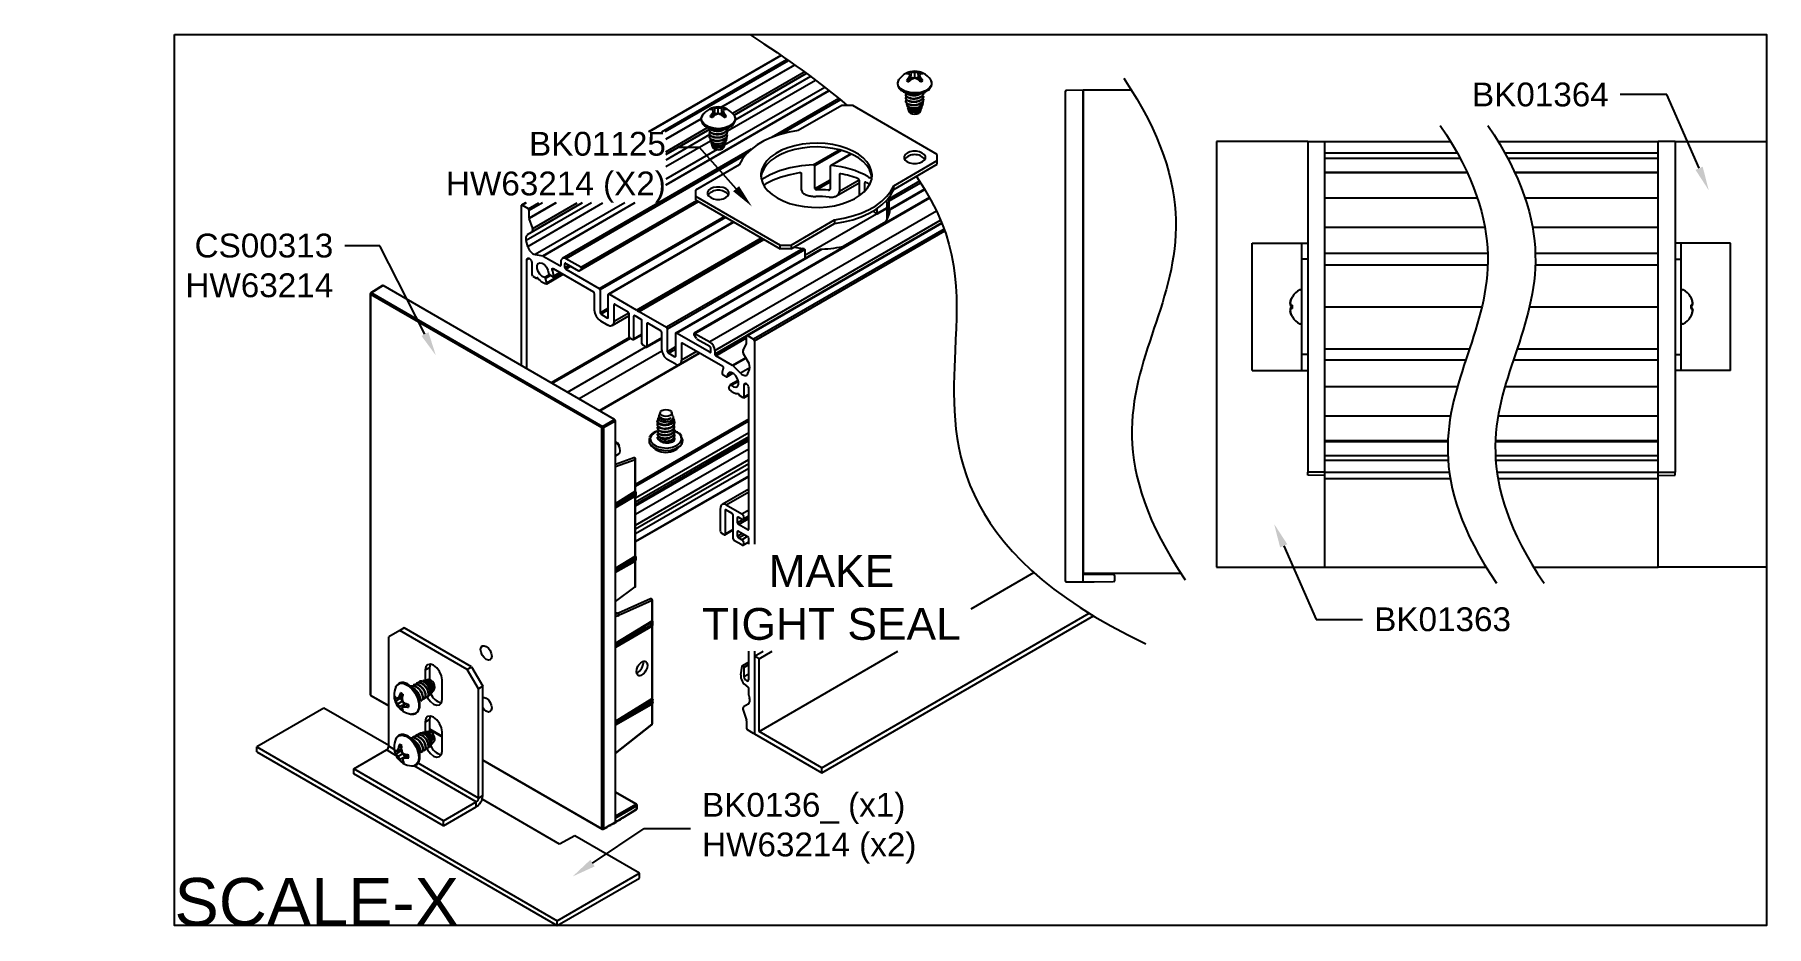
# Model space of a CAD drawing. Extents: x -1.1 to 12.5, y -7 to 0.
import ezdxf
from ezdxf import colors
from ezdxf.entities.mleader import LeaderData, LeaderLine
from ezdxf.math import Vec2, Vec3

# ---------------------------------------------------------------- set-up
doc = ezdxf.new("R2010")
doc.units = 0
doc.header["$LTSCALE"] = 0.5
doc.header["$MEASUREMENT"] = 0
for name, color, linetype in [('Brackets', 181, 'CONTINUOUS'), ('Dimension', 10, 'CONTINUOUS'), ('End Cap', 92, 'CONTINUOUS'), ('FAB DWG', 221, 'CONTINUOUS'), ('Hardware', 242, 'CONTINUOUS'), ('Housing', 150, 'CONTINUOUS')]:
    doc.layers.add(name, color=color, linetype=linetype)
doc.layers.add('Text-Unprinted', color=131, linetype='CONTINUOUS', plot=False)
doc.styles.add('LSAD_Standard', font='arial.ttf')

msp = doc.modelspace()

# ---------------------------------------------------------------- texts
at = {"layer": 'FAB DWG', "transparency": 16777216, "insert": (5.175, -4.431), "char_height": 0.25, "attachment_point": 5, "style": 'LSAD_Standard'}
msp.add_mtext_dynamic_manual_height_columns('\\A1;MAKE TIGHT SEAL', width=2.03411, gutter_width=16.875, heights=[0], dxfattribs=at)
at = {"layer": 'Text-Unprinted', "ltscale": 0.5, "transparency": 16777216, "style": 'LSAD_Standard'}
msp.add_attdef('SCALE-X', (0, -7.012), 'XEffectiveScaleFactor', height=0.375, dxfattribs=at)

# ---------------------------------------------------------------- linework, layer by layer
at = {"layer": 'Brackets', "transparency": 16777216}
for p, q in [((8.927, -0.842), (8.209, -0.842)), ((8.209, -0.842), (8.209, -4.192)), ((11.82, -0.842), (12.539, -0.842)), ((12.539, -0.842), (12.539, -4.192)), ((8.49, -2.642), (8.49, -1.642)), ((8.49, -1.642), (8.927, -1.642)), ((8.879, -2.642), (8.879, -1.642)), ((8.927, -1.767), (8.879, -1.767)), ((12.258, -1.642), (11.82, -1.642)), ((11.82, -1.767), (11.868, -1.767)), ((11.868, -2.642), (11.868, -1.642)), ((12.258, -2.642), (12.258, -1.642)), ((8.927, -2.517), (8.879, -2.517)), ((11.82, -2.517), (11.868, -2.517)), ((8.49, -2.642), (8.927, -2.642)), ((12.258, -2.642), (11.82, -2.642)), ((8.927, -3.468), (8.927, -3.442)), ((9.062, -3.47), (8.927, -3.468)), ((11.686, -3.47), (11.82, -3.468)), ((11.82, -3.468), (11.82, -3.442)), ((8.209, -4.192), (9.062, -4.192)), ((12.539, -4.192), (11.686, -4.192)), ((1.776, -4.689), (1.688, -4.74)), ((1.688, -5.6), (1.688, -4.74)), ((1.81, -4.669), (1.776, -4.689)), ((2.306, -4.995), (1.776, -4.689)), ((2.34, -4.975), (1.81, -4.669)), ((2.009, -4.982), (1.975, -5.002)), ((1.975, -5.002), (1.975, -5.082)), ((2.009, -4.982), (2.009, -5.076)), ((2.306, -4.995), (2.34, -4.975)), ((2.395, -5.148), (2.306, -4.995)), ((2.34, -4.975), (2.429, -5.128)), ((2.108, -5.231), (2.108, -5.078)), ((2.429, -5.128), (2.395, -5.148)), ((2.395, -6.008), (2.395, -5.148)), ((2.429, -5.989), (2.429, -5.128)), ((1.178, -5.3), (0.648, -5.606)), ((1.688, -5.594), (1.178, -5.3)), ((2.009, -5.39), (1.975, -5.41)), ((1.975, -5.41), (1.975, -5.489)), ((2.009, -5.39), (2.009, -5.485)), ((2.108, -5.639), (2.108, -5.486)), ((0.648, -5.606), (3.016, -6.973)), ((0.648, -5.645), (0.648, -5.606)), ((0.648, -5.645), (3.016, -7.012)), ((1.412, -5.778), (1.671, -5.629)), ((1.745, -5.672), (1.671, -5.629)), ((1.731, -5.625), (1.688, -5.6)), ((2.119, -6.187), (1.412, -5.778)), ((1.412, -5.817), (1.412, -5.778)), ((2.119, -6.226), (1.412, -5.817)), ((2.378, -6.037), (1.889, -5.755)), ((2.395, -6.008), (1.919, -5.734)), ((2.395, -6.008), (2.429, -5.989)), ((2.119, -6.187), (2.378, -6.037)), ((2.119, -6.226), (2.378, -6.076)), ((2.378, -6.076), (2.378, -6.037)), ((3.034, -6.371), (2.423, -6.018)), ((2.119, -6.226), (2.119, -6.187)), ((3.153, -6.305), (3.034, -6.371)), ((3.663, -6.6), (3.153, -6.305)), ((3.016, -6.973), (3.663, -6.6)), ((3.016, -7.012), (3.663, -6.639)), ((3.663, -6.639), (3.663, -6.6)), ((3.016, -7.012), (3.016, -6.973))]:
    msp.add_line(p, q, dxfattribs=at)
at = {"layer": 'Brackets', "transparency": 16777216, "flags": 128}
for points in [[(2.108, -5.078), (2.103, -5.046), (2.088, -5.013), (2.067, -4.984), (2.041, -4.963), (2.016, -4.954), (1.994, -4.959), (1.98, -4.975), (1.975, -5.002)], [(2.014, -4.954), (2.014, -4.956), (2.009, -4.982)], [(1.992, -5.213), (1.994, -5.22), (2.016, -5.249), (2.041, -5.269), (2.067, -5.278), (2.088, -5.274), (2.103, -5.258), (2.108, -5.231)], [(2.108, -5.486), (2.103, -5.454), (2.088, -5.421), (2.067, -5.392), (2.041, -5.372), (2.016, -5.363), (1.994, -5.367), (1.98, -5.383), (1.975, -5.41)], [(2.014, -5.363), (2.014, -5.364), (2.009, -5.39)], [(1.991, -5.621), (1.994, -5.628), (2.016, -5.657), (2.041, -5.678), (2.067, -5.687), (2.088, -5.682), (2.103, -5.666), (2.108, -5.639)]]:
    msp.add_lwpolyline(points, dxfattribs=at)
at = {"layer": 'Brackets', "transparency": 16777216}
for centre, radius, start, end in [((2.13, -5.141), 0.121, 201.6589, 256.5522), ((1.652, -5.598), 0.0363, 302.6055, 357.3945), ((2.13, -5.549), 0.121, 201.4633, 256.5522), ((2.319, -5.984), 0.11, 302.6055, 357.3945), ((2.359, -6.007), 0.0363, 302.6055, 357.3945)]:
    msp.add_arc(centre, radius, start, end, dxfattribs=at)
at = {"layer": 'Dimension', "transparency": 16777216}
for points in [[(7.478, -0.343), (8.072, -1.23), (7.72, -2.317), (7.351, -3.389), (7.962, -4.291)], [(9.971, -0.714), (10.513, -1.524), (10.192, -2.515), (9.855, -3.493), (10.413, -4.317)], [(10.346, -0.714), (10.888, -1.524), (10.567, -2.515), (10.23, -3.493), (10.788, -4.317)]]:
    msp.add_open_spline(points, degree=3, dxfattribs=at)
at = {"layer": 'End Cap', "linetype": 'Continuous', "lineweight": 25, "transparency": 16777216}
for p, q in [((7.017, -0.45), (7.017, -4.296)), ((7.158, -0.438), (7.027, -0.44)), ((7.158, -0.448), (7.158, -0.438)), ((7.158, -4.307), (7.158, -0.448)), ((7.027, -4.306), (7.071, -4.306)), ((7.398, -4.252), (7.158, -4.248)), ((7.245, -4.306), (7.398, -4.304)), ((7.408, -4.294), (7.408, -4.262))]:
    msp.add_line(p, q, dxfattribs=at)
at = {"layer": 'End Cap', "transparency": 16777216}
for p, q in [((8.927, -0.842), (8.927, -3.442)), ((8.927, -0.842), (9.062, -0.842)), ((11.82, -0.842), (11.686, -0.842)), ((11.82, -0.842), (11.82, -3.442)), ((1.542, -2.04), (1.542, -5.192)), ((3.366, -3.095), (1.545, -2.044)), ((1.545, -2.044), (1.545, -5.197)), ((1.638, -1.975), (1.547, -2.031)), ((1.643, -1.975), (1.552, -2.032)), ((1.552, -2.032), (3.373, -3.083)), ((3.467, -3.029), (1.643, -1.975)), ((3.366, -6.248), (3.366, -3.095)), ((3.373, -3.083), (3.467, -3.029)), ((3.474, -3.041), (3.38, -3.095)), ((3.38, -3.095), (3.38, -6.248)), ((3.474, -6.165), (3.474, -3.041)), ((3.474, -3.315), (3.501, -3.298)), ((3.619, -3.331), (3.474, -3.384)), ((3.63, -3.345), (3.474, -3.401)), ((3.63, -3.594), (3.63, -3.345)), ((3.633, -3.59), (3.633, -3.341)), ((9.062, -3.442), (8.927, -3.442)), ((11.686, -3.442), (11.82, -3.442)), ((3.474, -3.69), (3.63, -3.594)), ((3.628, -3.605), (3.474, -3.699)), ((3.474, -3.708), (3.623, -3.622)), ((3.63, -3.633), (3.474, -3.723)), ((3.474, -3.721), (3.623, -3.635)), ((3.623, -3.622), (3.628, -3.605)), ((3.625, -3.634), (3.63, -3.629)), ((3.633, -3.611), (3.628, -3.628)), ((3.628, -3.628), (3.633, -3.623)), ((3.63, -4.105), (3.63, -3.633)), ((3.633, -4.101), (3.633, -3.629)), ((3.635, -3.622), (3.635, -3.603)), ((3.635, -3.623), (3.635, -3.623)), ((3.636, -3.623), (3.636, -3.602)), ((3.474, -4.2), (3.63, -4.105)), ((3.628, -4.116), (3.474, -4.21)), ((3.474, -4.218), (3.623, -4.133)), ((3.63, -4.143), (3.474, -4.233)), ((3.474, -4.231), (3.623, -4.145)), ((3.623, -4.133), (3.628, -4.116)), ((3.625, -4.144), (3.63, -4.139)), ((3.633, -4.121), (3.628, -4.138)), ((3.628, -4.138), (3.633, -4.133)), ((3.63, -4.345), (3.63, -4.143)), ((3.633, -4.341), (3.633, -4.139)), ((3.635, -4.132), (3.635, -4.114)), ((3.635, -4.133), (3.635, -4.134)), ((3.636, -4.133), (3.636, -4.112)), ((3.474, -4.462), (3.63, -4.345)), ((3.751, -4.441), (3.474, -4.563)), ((3.762, -4.454), (3.512, -4.565)), ((3.762, -4.613), (3.762, -4.454)), ((3.765, -4.609), (3.765, -4.45)), ((3.479, -4.554), (3.474, -4.557)), ((3.484, -4.554), (3.474, -4.56)), ((3.493, -4.573), (3.474, -4.581)), ((3.474, -4.789), (3.762, -4.613)), ((3.76, -4.624), (3.474, -4.799)), ((3.486, -4.556), (3.484, -4.554)), ((3.489, -4.554), (3.489, -4.554)), ((3.489, -4.554), (3.489, -4.554)), ((3.493, -4.573), (3.512, -4.562)), ((3.511, -4.562), (3.512, -4.562)), ((3.512, -4.562), (3.512, -4.565)), ((3.753, -4.647), (3.76, -4.624)), ((3.765, -4.629), (3.758, -4.652)), ((3.767, -4.645), (3.767, -4.622)), ((3.768, -4.643), (3.768, -4.62)), ((3.474, -4.808), (3.753, -4.647)), ((3.762, -4.655), (3.474, -4.823)), ((3.474, -4.821), (3.754, -4.659)), ((3.756, -4.658), (3.762, -4.652)), ((3.758, -4.652), (3.765, -4.646)), ((3.762, -5.225), (3.762, -4.655)), ((3.764, -4.65), (3.763, -4.651)), ((3.765, -5.221), (3.765, -4.651)), ((1.545, -5.197), (1.688, -5.279)), ((1.547, -5.201), (1.688, -5.282)), ((3.474, -5.402), (3.762, -5.225)), ((3.76, -5.236), (3.474, -5.412)), ((3.474, -5.42), (3.753, -5.259)), ((3.762, -5.268), (3.474, -5.435)), ((3.474, -5.433), (3.754, -5.272)), ((3.753, -5.259), (3.76, -5.236)), ((3.756, -5.27), (3.762, -5.264)), ((3.765, -5.242), (3.758, -5.265)), ((3.758, -5.265), (3.765, -5.258)), ((3.762, -5.427), (3.762, -5.268)), ((3.765, -5.423), (3.765, -5.264)), ((3.767, -5.257), (3.767, -5.234)), ((3.767, -5.258), (3.767, -5.259)), ((3.768, -5.258), (3.768, -5.233)), ((3.474, -5.655), (3.762, -5.427)), ((3.474, -5.658), (3.761, -5.431)), ((2.009, -5.464), (2.108, -5.521)), ((2.009, -5.468), (2.108, -5.525)), ((2.429, -5.707), (3.366, -6.248)), ((2.429, -5.71), (3.368, -6.252)), ((3.639, -6.056), (3.474, -5.961)), ((3.634, -6.056), (3.474, -5.964)), ((3.474, -6.148), (3.634, -6.056)), ((3.641, -6.068), (3.474, -6.165)), ((3.533, -6.164), (3.639, -6.099)), ((3.535, -6.16), (3.641, -6.094)), ((3.641, -6.094), (3.641, -6.068)), ((3.644, -6.09), (3.644, -6.064)), ((3.378, -6.253), (3.409, -6.236)), ((3.38, -6.248), (3.412, -6.231)), ((3.474, -6.197), (3.474, -6.165))]:
    msp.add_line(p, q, dxfattribs=at)
at = {"layer": 'End Cap', "transparency": 16777216, "flags": 128}
for points in [[(3.501, -3.298), (3.509, -3.29), (3.512, -3.274), (3.509, -3.254), (3.5, -3.234), (3.486, -3.217), (3.474, -3.207)], [(3.63, -3.345), (3.63, -3.341), (3.629, -3.338), (3.627, -3.335), (3.625, -3.332), (3.622, -3.331), (3.619, -3.331), (3.619, -3.331)], [(3.623, -3.635), (3.624, -3.635), (3.625, -3.634), (3.625, -3.632), (3.625, -3.63), (3.625, -3.628), (3.625, -3.626), (3.624, -3.624), (3.623, -3.622)], [(3.636, -3.602), (3.635, -3.603), (3.635, -3.603)], [(3.623, -4.145), (3.624, -4.145), (3.625, -4.144), (3.625, -4.143), (3.625, -4.141), (3.625, -4.139), (3.625, -4.137), (3.624, -4.135), (3.623, -4.133)], [(3.636, -4.112), (3.635, -4.113), (3.635, -4.114)], [(3.762, -4.454), (3.762, -4.451), (3.761, -4.447), (3.759, -4.444), (3.756, -4.442), (3.754, -4.441), (3.751, -4.441), (3.751, -4.441)], [(3.768, -4.62), (3.767, -4.621), (3.767, -4.622)], [(3.754, -4.659), (3.754, -4.659), (3.755, -4.658), (3.756, -4.657), (3.756, -4.655), (3.756, -4.653), (3.755, -4.651), (3.754, -4.649), (3.753, -4.647)], [(3.767, -4.645), (3.767, -4.644), (3.768, -4.643)], [(2.411, -4.84), (2.415, -4.822), (2.424, -4.811), (2.439, -4.809), (2.456, -4.815), (2.473, -4.828), (2.487, -4.847), (2.496, -4.87), (2.5, -4.891), (2.496, -4.909), (2.487, -4.92), (2.473, -4.922), (2.456, -4.917), (2.439, -4.903), (2.424, -4.884), (2.415, -4.861), (2.411, -4.84)], [(2.429, -5.219), (2.439, -5.217), (2.456, -5.223), (2.473, -5.236), (2.487, -5.256), (2.496, -5.278), (2.5, -5.299), (2.496, -5.317), (2.487, -5.328), (2.473, -5.331), (2.456, -5.325), (2.439, -5.311), (2.429, -5.298)], [(3.754, -5.272), (3.754, -5.272), (3.755, -5.27), (3.756, -5.269), (3.756, -5.267), (3.756, -5.265), (3.755, -5.263), (3.754, -5.261), (3.753, -5.259)], [(3.768, -5.233), (3.767, -5.234), (3.767, -5.234)], [(3.761, -5.431), (3.762, -5.429), (3.762, -5.427)]]:
    msp.add_lwpolyline(points, dxfattribs=at)
at = {"layer": 'End Cap', "linetype": 'Continuous', "lineweight": 25, "transparency": 16777216}
for centre, radius, start, end in [((7.027, -0.45), 0.01, 91, 180), ((7.027, -4.296), 0.01, 180, 269), ((7.158, 0.693), 5, 269, 271), ((7.398, -4.262), 0.01, 0, 89), ((7.398, -4.294), 0.01, 271, 0)]:
    msp.add_arc(centre, radius, start, end, dxfattribs=at)
at = {"layer": 'End Cap', "transparency": 16777216}
for centre, radius, start, end in [((1.552, -2.04), 0.01, 121.7291, 180), ((1.547, -2.039), 0.0048, 184.1293, 247.1908), ((1.56, -2.045), 0.0154, 123.2297, 177.3477), ((1.549, -2.036), 0.00487, 53.4892, 117.3259), ((3.382, -3.096), 0.0154, 123.2297, 177.3477), ((3.373, -3.081), 0.0154, 242.6565, 296.7662), ((3.364, -3.096), 0.0159, 3.5222, 56.4778), ((3.623, -3.341), 0.01, 0, 109.9669), ((3.628, -3.34), 0.00495, 295.3879, 354.638), ((3.62, -3.631), 0.00892, 18.8581, 69.7412), ((3.618, -3.626), 0.01, 299.9973, 313.3517), ((3.619, -3.627), 0.00911, 313.5557, 354.8185), ((3.625, -3.614), 0.00892, 18.8581, 69.7412), ((3.628, -3.59), 0.00495, 295.3879, 354.638), ((3.624, -3.622), 0.00911, 313.5557, 354.8185), ((3.628, -3.628), 0.00495, 295.3902, 354.6118), ((3.629, -3.594), 0.00676, 289.4116, 325.9319), ((3.629, -3.607), 0.00764, 31.7761, 70.7864), ((3.626, -3.602), 0.01, 0, 25.4301), ((3.62, -4.141), 0.00892, 18.8581, 69.7412), ((3.618, -4.137), 0.01, 299.9973, 313.3517), ((3.619, -4.137), 0.00911, 313.5557, 354.8185), ((3.625, -4.124), 0.00892, 18.8581, 69.7412), ((3.628, -4.1), 0.00495, 295.3879, 354.638), ((3.624, -4.133), 0.00911, 313.5557, 354.8185), ((3.628, -4.139), 0.00495, 295.3902, 354.6118), ((3.629, -4.104), 0.00676, 289.4116, 325.9319), ((3.629, -4.118), 0.00764, 31.7761, 70.7864), ((3.626, -4.112), 0.01, 360, 25.4301), ((3.623, -4.341), 0.01, 306.891, 0), ((3.755, -4.45), 0.01, 0, 113.8443), ((3.76, -4.45), 0.00495, 295.3879, 354.638), ((3.484, -4.563), 0.01, 60.0027, 118.2656), ((3.481, -4.558), 0.00494, 53.6019, 112.9652), ((3.487, -4.558), 0.0049, 65.0233, 124.941), ((3.49, -4.551), 0.00602, 234.7607, 262.5776), ((3.757, -4.632), 0.00892, 18.8581, 69.7412), ((3.76, -4.608), 0.00495, 295.3879, 354.638), ((3.761, -4.612), 0.00676, 289.4116, 325.9319), ((3.761, -4.626), 0.00764, 31.7761, 70.7864), ((3.758, -4.62), 0.01, 0, 25.4301), ((3.75, -4.655), 0.00892, 18.8581, 69.7412), ((3.749, -4.651), 0.01, 299.9973, 313.3517), ((3.749, -4.651), 0.00911, 313.5557, 354.8185), ((3.756, -4.645), 0.00911, 313.5557, 354.8185), ((3.76, -4.651), 0.00495, 295.3901, 354.6131), ((3.757, -4.643), 0.00998, 306.2617, 352.0508), ((3.758, -4.643), 0.01, 313.488, 0), ((1.552, -5.192), 0.01, 180, 240.0027), ((1.547, -5.192), 0.0048, 184.1293, 247.1908), ((1.55, -5.197), 0.00494, 173.763, 234.9248), ((3.75, -5.268), 0.00892, 18.8581, 69.7412), ((3.749, -5.263), 0.01, 299.9973, 313.3517), ((3.749, -5.264), 0.00911, 313.5557, 354.8185), ((3.757, -5.245), 0.00892, 18.8581, 69.7412), ((3.76, -5.221), 0.00495, 295.3879, 354.638), ((3.756, -5.257), 0.00911, 313.5557, 354.8185), ((3.76, -5.263), 0.00495, 295.3902, 354.6118), ((3.761, -5.225), 0.00676, 289.4116, 325.9319), ((3.761, -5.238), 0.00764, 31.7761, 70.7864), ((3.758, -5.233), 0.01, 0, 25.4301), ((3.755, -5.423), 0.01, 308.4138, 0), ((3.76, -5.422), 0.00495, 295.3879, 354.638), ((3.637, -6.06), 0.00495, 65.3602, 124.6041), ((3.626, -6.069), 0.0149, 1.7215, 58.2785), ((3.634, -6.064), 0.01, 0, 60.0027), ((3.634, -6.09), 0.01, 301.7291, 0), ((3.636, -6.095), 0.00494, 307.033, 6.4015), ((3.639, -6.064), 0.00495, 295.3879, 354.638), ((3.639, -6.09), 0.00495, 295.3879, 354.638), ((3.373, -6.234), 0.0154, 242.6565, 296.7662), ((3.371, -6.248), 0.00494, 173.763, 234.9248), ((3.373, -6.244), 0.01, 240.0027, 298.2656), ((3.375, -6.248), 0.00501, 303.6566, 5.5302), ((3.407, -6.232), 0.00501, 303.6566, 5.5302), ((3.53, -6.16), 0.00494, 307.0039, 6.404)]:
    msp.add_arc(centre, radius, start, end, dxfattribs=at)
for centre, major_axis, ratio, start_param, end_param in [((1.643, -1.984), (-0.005, 0.00866), 0.577206, 5.498021, 6.300635), ((3.467, -3.037), (-0.005, 0.00866), 0.577557, 3.927224, 5.497716), ((3.617, -3.611), (0.0174, 0.0208), 0.197703, 5.129636, 5.398158), ((3.637, -3.598), (-0.00477, 0.0088), 0.574367, 0.800429, 1.448322), ((3.637, -3.637), (-0.00497, 0.00868), 0.559977, 0.139434, 0.787326), ((3.627, -3.612), (0.0091, 0.0285), 0.195013, 4.819739, 5.088261), ((3.627, -3.65), (0.009, 0.0278), 0.203621, 0.088417, 0.356939), ((3.617, -4.121), (0.0174, 0.0208), 0.197703, 5.129636, 5.398158), ((3.637, -4.109), (-0.00477, 0.0088), 0.574367, 0.800429, 1.448322), ((3.637, -4.147), (-0.00497, 0.00868), 0.559977, 0.139434, 0.787326), ((3.627, -4.122), (0.0091, 0.0285), 0.195013, 4.819739, 5.088261), ((3.627, -4.16), (0.009, 0.0278), 0.203621, 0.088417, 0.356939), ((3.426, -4.604), (0.122, 0.07), 0.100237, 0.994874, 1.104514), ((3.486, -4.569), (0.0612, 0.0348), 0.100237, 4.77332, 5.080249), ((3.749, -4.629), (0.0174, 0.0208), 0.197703, 5.129636, 5.398158), ((3.769, -4.617), (-0.00477, 0.0088), 0.574367, 0.800429, 1.448322), ((3.759, -4.631), (0.0091, 0.0285), 0.195013, 4.819739, 5.088261), ((3.769, -4.66), (-0.00497, 0.00868), 0.559977, 0.139434, 0.787326), ((3.759, -4.673), (0.009, 0.0278), 0.203621, 0.088417, 0.356939), ((3.649, -4.969), (0.0321, 0.0536), 0.587369, 3.727373, 5.750379), ((3.749, -5.242), (0.0174, 0.0208), 0.197703, 5.129636, 5.398158), ((3.769, -5.229), (-0.00477, 0.0088), 0.574367, 0.800429, 1.448322), ((3.769, -5.272), (-0.00497, 0.00868), 0.559977, 0.139434, 0.787326), ((3.759, -5.243), (0.0091, 0.0285), 0.195013, 4.819739, 5.088261), ((3.759, -5.285), (0.009, 0.0278), 0.203621, 0.088417, 0.356939), ((3.474, -2.122), (2.561, 4.283), 0.587369, 3.918493, 3.935981), ((3.474, -2.122), (2.431, 4.358), 0.567218, 3.918447, 3.935936)]:
    msp.add_ellipse(centre, major_axis=major_axis, ratio=ratio, start_param=start_param, end_param=end_param, dxfattribs=at)
msp.add_ellipse((3.682, -4.988), major_axis=(0.0304, 0.0546), ratio=0.567218, dxfattribs=at)
for points, knots in [([(3.505, -3.235), (3.502, -3.231), (3.497, -3.222), (3.489, -3.212), (3.483, -3.21), (3.483, -3.21)], [0, 0, 0, 0, 0.376941, 0.976409, 1, 1, 1, 1]), ([(3.635, -3.623), (3.635, -3.625), (3.634, -3.626), (3.632, -3.628), (3.631, -3.629), (3.631, -3.629)], [0, 0, 0, 0, 0.516727, 0.980694, 1, 1, 1, 1]), ([(3.635, -3.598), (3.634, -3.597), (3.633, -3.595), (3.633, -3.592), (3.633, -3.591), (3.633, -3.59)], [0, 0, 0, 0, 0.253446, 0.693627, 1, 1, 1, 1]), ([(3.633, -3.629), (3.633, -3.628), (3.633, -3.627), (3.633, -3.627), (3.633, -3.627)], [0, 0, 0, 0, 0.541196, 1, 1, 1, 1]), ([(3.635, -3.622), (3.635, -3.622), (3.635, -3.622), (3.635, -3.623), (3.635, -3.623)], [0, 0, 0, 0, 0.04087, 1, 1, 1, 1]), ([(3.635, -4.134), (3.635, -4.135), (3.634, -4.137), (3.632, -4.138), (3.631, -4.139), (3.631, -4.139)], [0, 0, 0, 0, 0.516727, 0.980694, 1, 1, 1, 1]), ([(3.635, -4.108), (3.634, -4.107), (3.633, -4.105), (3.633, -4.103), (3.633, -4.101), (3.633, -4.101)], [0, 0, 0, 0, 0.2534459, 0.6936273, 1, 1, 1, 1]), ([(3.633, -4.139), (3.633, -4.138), (3.633, -4.138), (3.633, -4.138), (3.633, -4.138)], [0, 0, 0, 0, 0.541196, 1, 1, 1, 1]), ([(3.635, -4.132), (3.635, -4.132), (3.635, -4.133), (3.635, -4.133), (3.635, -4.134)], [0, 0, 0, 0, 0.04087, 1, 1, 1, 1]), ([(3.486, -4.556), (3.487, -4.555), (3.488, -4.555), (3.488, -4.555), (3.489, -4.554), (3.489, -4.554), (3.489, -4.554), (3.489, -4.554)], [0, 0, 0, 0, 0.209044, 0.504588, 0.555507, 0.610654, 1, 1, 1, 1]), ([(3.493, -4.555), (3.492, -4.555), (3.492, -4.555), (3.49, -4.555), (3.49, -4.554), (3.489, -4.554)], [0, 0, 0, 0, 0.042589, 0.692082, 1, 1, 1, 1]), ([(3.767, -4.616), (3.766, -4.615), (3.765, -4.614), (3.765, -4.611), (3.765, -4.61), (3.765, -4.609)], [0, 0, 0, 0, 0.253446, 0.693627, 1, 1, 1, 1]), ([(3.765, -4.651), (3.765, -4.651), (3.765, -4.65), (3.765, -4.65), (3.765, -4.65)], [0, 0, 0, 0, 0.416279, 1, 1, 1, 1]), ([(3.767, -5.259), (3.767, -5.26), (3.766, -5.262), (3.764, -5.263), (3.763, -5.264), (3.763, -5.264)], [0, 0, 0, 0, 0.516727, 0.980694, 1, 1, 1, 1]), ([(3.767, -5.229), (3.766, -5.228), (3.765, -5.226), (3.765, -5.223), (3.765, -5.222), (3.765, -5.221)], [0, 0, 0, 0, 0.253446, 0.693627, 1, 1, 1, 1]), ([(3.765, -5.264), (3.765, -5.263), (3.765, -5.262), (3.765, -5.262), (3.765, -5.262)], [0, 0, 0, 0, 0.541196, 1, 1, 1, 1]), ([(3.767, -5.257), (3.767, -5.257), (3.767, -5.258), (3.767, -5.258), (3.767, -5.259)], [0, 0, 0, 0, 0.04087, 1, 1, 1, 1]), ([(3.409, -6.236), (3.415, -6.233), (3.436, -6.222), (3.457, -6.21), (3.473, -6.201)], [0, 0, 0, 0, 0.250002, 1, 1, 1, 1]), ([(3.472, -6.201), (3.477, -6.198), (3.497, -6.186), (3.518, -6.174), (3.533, -6.164)], [0, 0, 0, 0, 0.250002, 1, 1, 1, 1]), ([(3.474, -6.197), (3.474, -6.198), (3.474, -6.199), (3.473, -6.201), (3.472, -6.201), (3.472, -6.201)], [0, 0, 0, 0, 0.425063, 0.850125, 1, 1, 1, 1])]:
    msp.add_open_spline(points, degree=3, knots=knots, dxfattribs=at)
at = {"layer": 'Hardware', "transparency": 16777216}
for p, q in [((5.787, -0.37), (5.782, -0.339)), ((5.8, -0.357), (5.792, -0.32)), ((5.8, -0.337), (5.795, -0.334)), ((5.8, -0.337), (5.805, -0.296)), ((5.828, -0.343), (5.8, -0.337)), ((5.831, -0.343), (5.831, -0.297)), ((5.861, -0.337), (5.833, -0.343)), ((5.861, -0.337), (5.857, -0.296)), ((5.861, -0.357), (5.87, -0.32)), ((5.866, -0.334), (5.861, -0.337)), ((5.872, -0.317), (5.876, -0.297)), ((5.874, -0.37), (5.879, -0.339)), ((5.955, -0.353), (5.956, -0.355)), ((5.762, -0.47), (5.762, -0.473)), ((5.762, -0.495), (5.762, -0.499)), ((5.895, -0.547), (5.897, -0.541)), ((5.9, -0.46), (5.9, -0.457)), ((5.9, -0.486), (5.9, -0.483)), ((5.9, -0.511), (5.9, -0.508)), ((4.24, -0.65), (4.235, -0.62)), ((4.253, -0.637), (4.245, -0.601)), ((4.254, -0.617), (4.248, -0.614)), ((4.254, -0.617), (4.258, -0.577)), ((4.281, -0.624), (4.254, -0.617)), ((4.284, -0.623), (4.284, -0.578)), ((4.314, -0.617), (4.287, -0.624)), ((4.314, -0.617), (4.31, -0.577)), ((4.314, -0.637), (4.323, -0.601)), ((4.32, -0.614), (4.314, -0.617)), ((4.326, -0.598), (4.329, -0.577)), ((4.327, -0.65), (4.333, -0.62)), ((4.408, -0.634), (4.409, -0.636)), ((5.258, -0.557), (4.914, -0.755)), ((5.343, -0.557), (5.258, -0.557)), ((6.009, -0.942), (5.343, -0.557)), ((5.768, -0.55), (5.771, -0.559)), ((5.775, -0.572), (5.785, -0.604)), ((5.876, -0.604), (5.883, -0.584)), ((5.885, -0.576), (5.89, -0.562)), ((4.215, -0.751), (4.215, -0.754)), ((4.215, -0.776), (4.215, -0.779)), ((4.353, -0.741), (4.353, -0.738)), ((4.353, -0.767), (4.353, -0.763)), ((4.353, -0.792), (4.353, -0.789)), ((4.221, -0.831), (4.224, -0.84)), ((4.228, -0.852), (4.239, -0.885)), ((4.329, -0.885), (4.336, -0.864)), ((4.338, -0.856), (4.343, -0.843)), ((4.348, -0.827), (4.35, -0.822)), ((6.009, -0.991), (6.009, -0.942)), ((4.449, -1.024), (4.105, -1.223)), ((5.666, -1.189), (6.009, -0.991)), ((5.666, -1.219), (6.009, -1.02)), ((6.009, -1.02), (6.009, -0.991)), ((4.105, -1.223), (4.105, -1.272)), ((5.666, -1.219), (5.666, -1.189)), ((4.105, -1.272), (4.772, -1.656)), ((4.105, -1.272), (4.105, -1.301)), ((4.105, -1.301), (4.772, -1.686)), ((4.857, -1.656), (5.2, -1.458)), ((4.857, -1.686), (5.2, -1.487)), ((5.2, -1.458), (5.2, -1.487)), ((4.772, -1.656), (4.857, -1.656)), ((4.772, -1.686), (4.772, -1.656)), ((4.857, -1.686), (4.772, -1.686)), ((4.857, -1.656), (4.857, -1.686)), ((8.788, -2.11), (8.788, -2.111)), ((8.788, -2.119), (8.788, -2.116)), ((8.789, -2.119), (8.788, -2.119)), ((8.788, -2.165), (8.788, -2.168)), ((8.788, -2.174), (8.788, -2.173)), ((8.788, -2.174), (8.788, -2.174)), ((8.793, -2.126), (8.805, -2.128)), ((8.805, -2.136), (8.793, -2.134)), ((8.805, -2.156), (8.793, -2.158)), ((8.805, -2.063), (8.805, -2.064)), ((8.805, -2.128), (8.805, -2.156)), ((11.943, -2.063), (11.943, -2.064)), ((11.955, -2.126), (11.943, -2.128)), ((11.943, -2.128), (11.943, -2.156)), ((11.943, -2.136), (11.955, -2.134)), ((11.943, -2.156), (11.955, -2.158)), ((11.958, -2.119), (11.96, -2.119)), ((11.96, -2.11), (11.96, -2.111)), ((11.96, -2.119), (11.96, -2.116)), ((11.96, -2.165), (11.96, -2.168)), ((11.96, -2.174), (11.96, -2.173)), ((11.96, -2.174), (11.96, -2.174)), ((8.794, -2.197), (8.793, -2.197)), ((8.805, -2.22), (8.805, -2.221)), ((11.943, -2.22), (11.943, -2.221)), ((11.954, -2.197), (11.955, -2.197)), ((3.826, -2.972), (3.819, -2.994)), ((3.927, -3.003), (3.916, -2.972)), ((3.802, -3.065), (3.802, -3.068)), ((3.802, -3.09), (3.802, -3.094)), ((3.802, -3.116), (3.802, -3.119)), ((3.807, -3.031), (3.805, -3.037)), ((3.816, -3.002), (3.812, -3.015)), ((3.819, -3.003), (3.819, -3.006)), ((3.934, -3.025), (3.931, -3.015)), ((3.94, -3.081), (3.94, -3.078)), ((3.94, -3.106), (3.94, -3.103)), ((3.94, -3.132), (3.94, -3.129)), ((3.802, -3.141), (3.802, -3.145)), ((3.802, -3.167), (3.802, -3.17)), ((3.834, -3.177), (3.822, -3.192)), ((3.94, -3.157), (3.94, -3.154)), ((1.744, -5.133), (1.745, -5.131)), ((1.865, -5.127), (1.862, -5.128)), ((1.887, -5.114), (1.884, -5.116)), ((1.909, -5.101), (1.906, -5.103)), ((1.942, -5.088), (1.936, -5.089)), ((1.972, -5.082), (1.958, -5.085)), ((2.001, -5.076), (1.98, -5.08)), ((2.024, -5.179), (2.046, -5.154)), ((1.754, -5.222), (1.735, -5.229)), ((1.777, -5.222), (1.744, -5.246)), ((1.794, -5.212), (1.758, -5.223)), ((1.797, -5.246), (1.758, -5.268)), ((1.799, -5.194), (1.77, -5.205)), ((1.807, -5.275), (1.77, -5.291)), ((1.772, -5.219), (1.777, -5.222)), ((1.777, -5.222), (1.797, -5.243)), ((1.825, -5.265), (1.797, -5.291)), ((1.799, -5.247), (1.807, -5.275)), ((1.807, -5.275), (1.807, -5.281)), ((1.843, -5.27), (1.819, -5.289)), ((1.942, -5.242), (1.945, -5.24)), ((1.964, -5.229), (1.967, -5.227)), ((2.009, -5.196), (2.015, -5.189)), ((1.865, -5.535), (1.863, -5.536)), ((1.887, -5.522), (1.885, -5.524)), ((1.91, -5.509), (1.907, -5.511)), ((1.943, -5.496), (1.937, -5.497)), ((1.973, -5.49), (1.959, -5.493)), ((2.001, -5.484), (1.981, -5.488)), ((2.024, -5.587), (2.046, -5.562)), ((1.77, -5.634), (1.737, -5.649)), ((1.778, -5.638), (1.746, -5.663)), ((1.787, -5.624), (1.755, -5.633)), ((1.801, -5.657), (1.762, -5.682)), ((1.789, -5.603), (1.764, -5.613)), ((1.77, -5.634), (1.778, -5.638)), ((1.808, -5.689), (1.776, -5.704)), ((1.778, -5.638), (1.801, -5.657)), ((1.798, -5.713), (1.789, -5.722)), ((1.83, -5.668), (1.8, -5.697)), ((1.801, -5.657), (1.812, -5.685)), ((1.844, -5.671), (1.82, -5.691)), ((1.83, -5.668), (1.841, -5.667)), ((1.943, -5.65), (1.945, -5.648)), ((1.965, -5.637), (1.967, -5.635)), ((1.987, -5.624), (1.992, -5.621)), ((2.009, -5.604), (2.015, -5.597))]:
    msp.add_line(p, q, dxfattribs=at)
at = {"layer": 'Hardware', "transparency": 16777216, "flags": 128}
for points in [[(5.956, -0.355), (5.963, -0.372), (5.962, -0.398), (5.946, -0.421), (5.917, -0.441), (5.879, -0.454), (5.836, -0.459), (5.792, -0.456), (5.753, -0.445), (5.722, -0.427), (5.702, -0.404), (5.697, -0.379), (5.706, -0.354), (5.706, -0.353)], [(4.409, -0.636), (4.417, -0.653), (4.415, -0.678), (4.399, -0.702), (4.37, -0.721), (4.332, -0.734), (4.289, -0.74), (4.246, -0.736), (4.206, -0.725), (4.175, -0.707), (4.156, -0.684), (4.15, -0.659), (4.159, -0.634), (4.16, -0.634)], [(5.785, -0.604), (5.788, -0.609), (5.798, -0.618)], [(5.798, -0.618), (5.813, -0.624), (5.831, -0.626), (5.848, -0.624), (5.863, -0.618), (5.873, -0.609), (5.876, -0.604)], [(4.914, -0.755), (4.841, -0.768), (4.77, -0.786), (4.704, -0.809), (4.643, -0.836), (4.589, -0.868), (4.542, -0.903), (4.502, -0.941), (4.471, -0.982), (4.449, -1.024)], [(4.239, -0.885), (4.241, -0.89), (4.251, -0.899)], [(4.251, -0.899), (4.266, -0.904), (4.284, -0.906), (4.301, -0.904), (4.316, -0.899), (4.326, -0.89), (4.329, -0.885)], [(4.748, -1.285), (4.794, -1.308), (4.845, -1.328), (4.9, -1.343), (4.959, -1.353), (5.019, -1.358), (5.08, -1.359), (5.141, -1.355), (5.2, -1.346), (5.256, -1.332), (5.308, -1.314), (5.356, -1.291), (5.397, -1.266), (5.432, -1.237), (5.46, -1.205), (5.48, -1.172), (5.492, -1.138), (5.495, -1.102), (5.489, -1.067), (5.476, -1.033), (5.454, -1), (5.424, -0.969), (5.387, -0.941), (5.344, -0.916), (5.296, -0.895), (5.242, -0.878), (5.185, -0.865), (5.126, -0.857), (5.065, -0.854), (5.004, -0.856), (4.944, -0.863), (4.886, -0.874), (4.832, -0.89), (4.782, -0.91), (4.737, -0.934), (4.699, -0.962), (4.667, -0.992), (4.644, -1.025), (4.628, -1.059), (4.62, -1.094), (4.621, -1.129), (4.631, -1.164), (4.649, -1.197), (4.675, -1.229), (4.708, -1.259), (4.748, -1.285)], [(5.494, -1.121), (5.489, -1.097), (5.476, -1.062), (5.454, -1.029), (5.424, -0.998), (5.387, -0.97), (5.344, -0.945), (5.296, -0.924), (5.242, -0.907), (5.185, -0.895), (5.126, -0.887), (5.065, -0.884), (5.004, -0.885), (4.944, -0.892), (4.886, -0.904), (4.832, -0.92), (4.782, -0.94), (4.737, -0.964), (4.699, -0.991), (4.667, -1.021), (4.644, -1.054), (4.628, -1.088), (4.62, -1.121)], [(5.771, -1.001), (5.792, -1.01), (5.817, -1.015), (5.844, -1.015), (5.869, -1.01), (5.891, -1.001), (5.906, -0.989), (5.915, -0.974), (5.915, -0.959), (5.906, -0.944), (5.891, -0.932), (5.869, -0.923), (5.844, -0.918), (5.817, -0.918), (5.792, -0.923), (5.771, -0.932), (5.755, -0.944), (5.747, -0.959), (5.747, -0.974), (5.755, -0.989), (5.771, -1.001)], [(4.224, -1.282), (4.245, -1.291), (4.271, -1.296), (4.297, -1.296), (4.322, -1.291), (4.344, -1.282), (4.36, -1.269), (4.368, -1.255), (4.368, -1.239), (4.36, -1.225), (4.344, -1.212), (4.322, -1.203), (4.297, -1.199), (4.271, -1.199), (4.245, -1.203), (4.224, -1.212), (4.208, -1.225), (4.2, -1.239), (4.2, -1.255), (4.208, -1.269), (4.224, -1.282)], [(5.2, -1.458), (5.274, -1.445), (5.344, -1.427), (5.41, -1.404), (5.471, -1.377), (5.526, -1.346), (5.573, -1.311), (5.612, -1.272), (5.644, -1.232), (5.666, -1.189)], [(5.2, -1.487), (5.274, -1.474), (5.344, -1.457), (5.41, -1.434), (5.471, -1.406), (5.526, -1.375), (5.573, -1.34), (5.612, -1.302), (5.644, -1.261), (5.666, -1.219)], [(3.904, -2.996), (3.889, -3.002), (3.871, -3.004), (3.854, -3.002), (3.839, -2.996), (3.829, -2.987), (3.825, -2.977), (3.829, -2.967), (3.839, -2.958), (3.854, -2.953), (3.871, -2.951), (3.889, -2.953), (3.904, -2.958), (3.914, -2.967), (3.917, -2.977), (3.914, -2.987), (3.904, -2.996)], [(3.803, -3.122), (3.784, -3.131), (3.759, -3.151), (3.748, -3.175), (3.752, -3.2), (3.77, -3.222), (3.8, -3.24), (3.839, -3.25), (3.882, -3.253), (3.924, -3.246), (3.959, -3.232), (3.984, -3.212), (3.995, -3.188), (3.991, -3.163), (3.973, -3.14), (3.942, -3.123), (3.939, -3.121)], [(3.743, -3.172), (3.739, -3.185), (3.74, -3.21), (3.756, -3.234), (3.785, -3.253), (3.823, -3.266), (3.866, -3.272), (3.909, -3.269), (3.949, -3.257), (3.98, -3.239), (3.999, -3.217), (4.005, -3.191), (3.998, -3.17)], [(3.824, -3.194), (3.828, -3.198), (3.834, -3.203)], [(1.745, -5.131), (1.757, -5.116), (1.779, -5.105), (1.808, -5.107), (1.839, -5.122), (1.869, -5.148), (1.895, -5.183), (1.914, -5.222), (1.924, -5.262), (1.924, -5.298), (1.914, -5.326), (1.895, -5.343), (1.869, -5.348), (1.868, -5.348)], [(2.052, -5.136), (2.049, -5.12), (2.042, -5.104), (2.032, -5.09), (2.019, -5.08), (2.007, -5.075), (2.001, -5.076)], [(2.046, -5.154), (2.049, -5.149), (2.052, -5.136)], [(1.744, -5.541), (1.748, -5.534), (1.768, -5.517), (1.794, -5.512), (1.824, -5.521), (1.855, -5.542), (1.883, -5.573), (1.906, -5.611), (1.921, -5.651), (1.926, -5.689), (1.92, -5.722), (1.905, -5.745), (1.882, -5.756), (1.868, -5.756)], [(2.052, -5.538), (2.047, -5.522), (2.038, -5.506), (2.027, -5.493), (2.014, -5.485), (2.002, -5.484), (2.001, -5.484)], [(2.046, -5.562), (2.051, -5.552), (2.052, -5.538)]]:
    msp.add_lwpolyline(points, dxfattribs=at)
at = {"layer": 'Hardware', "transparency": 16777216}
for centre, radius, start, end in [((5.831, -0.439), 0.151, 34.6954, 145.3046), ((5.812, -0.366), 0.0746, 111.1716, 128.8108), ((5.769, -0.372), 0.0644, 77.9581, 92.7317), ((5.925, -0.468), 0.192, 138.1029, 146.1149), ((5.812, -0.302), 0.0746, 231.1892, 248.8284), ((5.716, -0.379), 0.0962, 38.1959, 46.7537), ((5.935, -0.404), 0.166, 149.5431, 156.9856), ((5.797, -0.37), 0.0742, 83.6276, 98.756), ((6.004, -0.572), 0.297, 132.217, 137.5485), ((5.811, -0.436), 0.139, 81.8679, 92.5198), ((5.898, -0.556), 0.224, 107.4545, 114.5524), ((5.85, -0.436), 0.139, 87.4802, 98.1321), ((5.764, -0.556), 0.224, 65.4476, 72.5455), ((5.865, -0.37), 0.0742, 81.244, 96.3724), ((5.657, -0.572), 0.297, 42.4515, 47.783), ((5.945, -0.379), 0.0962, 133.2463, 141.8041), ((5.727, -0.404), 0.166, 23.0144, 30.4569), ((5.849, -0.366), 0.0746, 51.1892, 68.8284), ((5.849, -0.302), 0.0746, 291.1716, 308.8108), ((5.893, -0.372), 0.0644, 87.2683, 102.0419), ((5.736, -0.468), 0.192, 33.8851, 41.8971), ((4.284, -0.72), 0.151, 34.6954, 145.3046), ((4.265, -0.647), 0.0746, 111.1716, 128.8108), ((4.222, -0.653), 0.0644, 77.9581, 92.7317), ((4.378, -0.748), 0.192, 138.1029, 146.1149), ((4.265, -0.583), 0.0746, 231.1892, 248.8284), ((4.169, -0.66), 0.0962, 38.1959, 46.7537), ((4.388, -0.685), 0.166, 149.5431, 156.9856), ((4.25, -0.651), 0.0742, 83.6276, 98.756), ((4.457, -0.853), 0.297, 132.217, 137.5485), ((4.264, -0.716), 0.139, 81.8679, 92.5198), ((4.351, -0.837), 0.224, 107.4545, 114.5524), ((4.304, -0.716), 0.139, 87.4802, 98.1321), ((4.217, -0.837), 0.224, 65.4476, 72.5455), ((4.318, -0.651), 0.0742, 81.244, 96.3724), ((4.11, -0.853), 0.297, 42.4515, 47.783), ((4.399, -0.66), 0.0962, 133.2463, 141.8041), ((4.18, -0.685), 0.166, 23.0144, 30.4569), ((4.302, -0.647), 0.0746, 51.1892, 68.8284), ((4.302, -0.583), 0.0746, 291.1716, 308.8108), ((4.346, -0.653), 0.0644, 87.2683, 102.0419), ((4.189, -0.748), 0.192, 33.8851, 41.8971), ((5.831, -0.531), 0.0799, 240.7516, 295.3628), ((4.284, -0.811), 0.0799, 240.7516, 295.3628), ((5.831, -1.05), 0.106, 40.2275, 139.7725), ((4.284, -1.33), 0.106, 40.2275, 139.7725), ((8.934, -2.142), 0.151, 117.7001, 148.2579), ((8.868, -2.018), 0.011, 0, 117.7001), ((11.879, -2.018), 0.011, 62.2999, 180), ((11.814, -2.142), 0.151, 31.7421, 62.2999), ((8.893, -2.123), 0.107, 160.6627, 173.387), ((8.913, -2.128), 0.126, 162.2592, 173.9232), ((8.823, -2.105), 0.0361, 194.8463, 214.941), ((8.842, -2.109), 0.0556, 190.7913, 207.5112), ((8.842, -2.175), 0.0556, 152.4888, 169.2087), ((8.823, -2.179), 0.0361, 145.059, 165.1537), ((8.913, -2.156), 0.126, 186.0768, 197.7408), ((8.893, -2.161), 0.107, 186.613, 199.3373), ((8.928, -2.138), 0.144, 148.3973, 159.3979), ((8.935, -2.142), 0.152, 149.1506, 159.8273), ((8.847, -2.042), 0.107, 239.4908, 246.7989), ((8.847, -2.242), 0.107, 113.2011, 120.5092), ((11.82, -2.138), 0.144, 20.6021, 31.6027), ((11.812, -2.142), 0.152, 20.1727, 30.8494), ((11.901, -2.042), 0.107, 293.2011, 300.5092), ((11.901, -2.242), 0.107, 59.4908, 66.7989), ((11.854, -2.123), 0.107, 6.613, 19.3373), ((11.834, -2.128), 0.126, 6.0768, 17.7408), ((11.925, -2.105), 0.0361, 325.059, 345.1537), ((11.906, -2.109), 0.0556, 332.4888, 349.2087), ((11.906, -2.175), 0.0556, 10.7913, 27.5112), ((11.925, -2.179), 0.0361, 14.8463, 34.941), ((11.834, -2.156), 0.126, 342.2592, 353.9232), ((11.854, -2.161), 0.107, 340.6627, 353.387), ((8.935, -2.142), 0.152, 200.1727, 210.8494), ((8.928, -2.146), 0.144, 200.6021, 211.6027), ((8.934, -2.142), 0.151, 211.7421, 242.2999), ((8.868, -2.266), 0.011, 242.2999, 0), ((11.879, -2.266), 0.011, 180, 297.7001), ((11.814, -2.142), 0.151, 297.7001, 328.2579), ((11.812, -2.142), 0.152, 329.1506, 339.8273), ((11.82, -2.146), 0.144, 328.3973, 339.3979), ((3.871, -2.946), 0.0799, 244.6313, 299.2553), ((3.871, -3.137), 0.151, 214.7003, 325.2997), ((3.915, -3.181), 0.025, 321.5847, 37.0383), ((1.881, -5.197), 0.151, 154.7008, 265.2938), ((1.953, -5.265), 0.192, 153.8836, 161.8938), ((1.753, -5.25), 0.0746, 51.1806, 68.8248), ((1.96, -5.151), 0.0799, 0.7404, 55.3724), ((1.808, -5.218), 0.0746, 171.1794, 188.8206), ((1.792, -5.177), 0.0644, 207.294, 222.063), ((1.804, -5.202), 0.0742, 201.2615, 216.3895), ((1.772, -5.128), 0.0964, 253.2757, 261.8218), ((1.868, -5.182), 0.139, 207.4879, 218.1386), ((1.903, -5.305), 0.166, 143.0124, 150.4521), ((1.888, -5.216), 0.139, 201.8619, 212.512), ((1.838, -5.261), 0.0743, 203.6114, 218.7372), ((1.827, -5.25), 0.0746, 231.1806, 248.8248), ((2.083, -5.281), 0.297, 162.4504, 167.78), ((2.016, -5.197), 0.224, 185.4463, 192.5419), ((1.887, -5.326), 0.0964, 158.1864, 166.735), ((1.854, -5.284), 0.0645, 197.9392, 212.7056), ((1.948, -5.081), 0.224, 227.4587, 234.5541), ((1.798, -5.124), 0.166, 269.5543, 276.9926), ((1.909, -4.98), 0.297, 252.2217, 257.5505), ((1.858, -5.101), 0.192, 258.1085, 266.1181), ((1.772, -5.282), 0.0746, 351.1794, 8.8206), ((1.881, -5.605), 0.151, 154.7008, 265.2938), ((1.945, -5.648), 0.184, 160.4746, 169.0462), ((1.76, -5.643), 0.0579, 58.1508, 79.0536), ((1.961, -5.56), 0.0794, 5.8913, 60.7742), ((1.771, -5.601), 0.0439, 212.8046, 230.4782), ((1.827, -5.625), 0.0927, 179.7067, 194.9638), ((1.786, -5.625), 0.0545, 205.5267, 223.1686), ((1.738, -5.479), 0.155, 271.8309, 276.47), ((1.85, -5.596), 0.123, 212.8092, 224.1035), ((1.9, -5.683), 0.153, 152.679, 161.2227), ((1.897, -5.611), 0.153, 207.3799, 217.559), ((1.851, -5.616), 0.0828, 189.1063, 192.6176), ((1.858, -5.658), 0.0945, 209.3252, 222.7108), ((2.051, -5.648), 0.266, 168.2746, 174.3279), ((2.003, -5.58), 0.22, 190.869, 198.1928), ((1.82, -5.673), 0.0579, 238.1508, 259.0536), ((1.928, -5.467), 0.226, 233.5871, 240.4153), ((1.896, -5.713), 0.0973, 170.2394, 180.0597), ((1.879, -5.677), 0.0879, 204.5598, 217.2306), ((1.757, -5.492), 0.209, 281.8252, 287.4947), ((1.88, -5.321), 0.348, 259.5053, 263.9369), ((1.834, -5.484), 0.208, 266.0792, 273.3077), ((1.753, -5.691), 0.0927, 359.7067, 14.9638)]:
    msp.add_arc(centre, radius, start, end, dxfattribs=at)
for points, knots in [([(5.726, -0.334), (5.725, -0.335), (5.714, -0.341), (5.702, -0.358), (5.694, -0.383), (5.699, -0.409), (5.715, -0.432), (5.742, -0.45), (5.777, -0.463), (5.805, -0.469), (5.821, -0.468), (5.823, -0.468)], [0, 0, 0, 0, 0.0186088, 0.1641351, 0.2911291, 0.4254508, 0.5576173, 0.6950227, 0.8370815, 0.9795225, 1, 1, 1, 1]), ([(5.789, -0.317), (5.789, -0.316), (5.787, -0.309), (5.786, -0.302), (5.785, -0.297)], [0, 0, 0, 0, 0.160299, 1, 1, 1, 1]), ([(5.823, -0.468), (5.835, -0.468), (5.86, -0.468), (5.898, -0.459), (5.931, -0.444), (5.954, -0.423), (5.966, -0.398), (5.967, -0.374), (5.959, -0.361), (5.955, -0.356)], [0, 0, 0, 0, 0.133436, 0.289698, 0.446963, 0.605898, 0.746971, 0.897236, 1, 1, 1, 1]), ([(5.9, -0.46), (5.899, -0.466), (5.897, -0.478), (5.881, -0.492), (5.858, -0.503), (5.831, -0.508), (5.804, -0.506), (5.78, -0.499), (5.766, -0.487), (5.76, -0.478), (5.762, -0.473), (5.762, -0.473)], [0, 0, 0, 0, 0.125929, 0.250016, 0.374103, 0.501465, 0.623764, 0.750016, 0.876268, 0.998566, 1, 1, 1, 1]), ([(5.9, -0.486), (5.899, -0.492), (5.897, -0.503), (5.881, -0.518), (5.858, -0.528), (5.831, -0.533), (5.804, -0.532), (5.78, -0.524), (5.766, -0.513), (5.76, -0.503), (5.762, -0.499), (5.762, -0.499)], [0, 0, 0, 0, 0.125929, 0.250016, 0.374103, 0.501465, 0.623764, 0.750016, 0.876268, 0.998566, 1, 1, 1, 1]), ([(5.9, -0.511), (5.899, -0.517), (5.897, -0.529), (5.881, -0.544), (5.858, -0.554), (5.831, -0.559), (5.804, -0.557), (5.78, -0.55), (5.766, -0.538), (5.76, -0.529), (5.762, -0.524), (5.762, -0.524)], [0, 0, 0, 0, 0.125929, 0.250016, 0.374103, 0.501465, 0.623764, 0.750016, 0.876268, 0.998566, 1, 1, 1, 1]), ([(5.9, -0.457), (5.899, -0.463), (5.897, -0.475), (5.881, -0.489), (5.858, -0.5), (5.831, -0.505), (5.804, -0.503), (5.781, -0.496), (5.765, -0.484), (5.76, -0.471), (5.764, -0.462), (5.766, -0.459)], [0, 0, 0, 0, 0.114105, 0.226541, 0.338977, 0.454381, 0.565196, 0.679594, 0.793992, 0.904807, 1, 1, 1, 1]), ([(5.9, -0.483), (5.899, -0.489), (5.897, -0.5), (5.881, -0.515), (5.858, -0.525), (5.831, -0.53), (5.804, -0.528), (5.781, -0.521), (5.765, -0.51), (5.76, -0.496), (5.764, -0.488), (5.766, -0.484)], [0, 0, 0, 0, 0.114105, 0.226541, 0.338977, 0.454381, 0.565196, 0.679594, 0.793992, 0.904807, 1, 1, 1, 1]), ([(5.9, -0.508), (5.899, -0.514), (5.897, -0.526), (5.881, -0.54), (5.858, -0.551), (5.831, -0.556), (5.804, -0.554), (5.781, -0.547), (5.765, -0.535), (5.76, -0.522), (5.764, -0.513), (5.766, -0.51)], [0, 0, 0, 0, 0.114105, 0.226541, 0.338977, 0.454381, 0.565196, 0.679594, 0.793992, 0.904807, 1, 1, 1, 1]), ([(5.887, -0.459), (5.885, -0.461), (5.878, -0.469), (5.857, -0.477), (5.831, -0.482), (5.803, -0.481), (5.781, -0.473), (5.767, -0.464), (5.765, -0.458), (5.765, -0.456)], [0, 0, 0, 0, 0.086174, 0.253931, 0.426117, 0.591457, 0.762141, 0.932825, 1, 1, 1, 1]), ([(5.768, -0.539), (5.768, -0.539), (5.765, -0.543), (5.768, -0.552), (5.775, -0.562), (5.79, -0.571), (5.809, -0.576), (5.831, -0.577), (5.853, -0.574), (5.873, -0.567), (5.888, -0.556), (5.897, -0.543), (5.899, -0.531), (5.896, -0.525), (5.896, -0.524)], [0, 0, 0, 0, 0.013832, 0.106811, 0.199678, 0.294132, 0.388835, 0.483454, 0.579421, 0.675847, 0.772213, 0.869693, 0.96784, 1, 1, 1, 1]), ([(5.881, -0.462), (5.88, -0.462), (5.875, -0.467), (5.857, -0.474), (5.831, -0.479), (5.804, -0.477), (5.78, -0.47), (5.771, -0.462), (5.767, -0.458)], [0, 0, 0, 0, 0.0163842, 0.2115655, 0.4118993, 0.6042675, 0.8028541, 1, 1, 1, 1]), ([(4.18, -0.614), (4.178, -0.615), (4.167, -0.622), (4.155, -0.639), (4.147, -0.664), (4.152, -0.69), (4.169, -0.712), (4.195, -0.731), (4.23, -0.743), (4.259, -0.749), (4.274, -0.749), (4.276, -0.749)], [0, 0, 0, 0, 0.0186088, 0.1641351, 0.2911291, 0.4254508, 0.5576173, 0.6950227, 0.8370815, 0.9795225, 1, 1, 1, 1]), ([(4.242, -0.598), (4.242, -0.596), (4.241, -0.59), (4.239, -0.583), (4.238, -0.577)], [0, 0, 0, 0, 0.160299, 1, 1, 1, 1]), ([(4.276, -0.749), (4.288, -0.749), (4.313, -0.749), (4.351, -0.74), (4.384, -0.725), (4.407, -0.704), (4.419, -0.679), (4.42, -0.655), (4.412, -0.642), (4.408, -0.636)], [0, 0, 0, 0, 0.133436, 0.289698, 0.446963, 0.605898, 0.746971, 0.897236, 1, 1, 1, 1]), ([(5.894, -0.546), (5.893, -0.55), (5.89, -0.558), (5.877, -0.569), (5.859, -0.578), (5.838, -0.583), (5.816, -0.583), (5.796, -0.58), (5.781, -0.573), (5.773, -0.565), (5.772, -0.561), (5.772, -0.559)], [0, 0, 0, 0, 0.092827, 0.219103, 0.345319, 0.468376, 0.591571, 0.714714, 0.834915, 0.955029, 1, 1, 1, 1]), ([(5.775, -0.572), (5.775, -0.572), (5.775, -0.576), (5.782, -0.582), (5.794, -0.59), (5.811, -0.594), (5.831, -0.595), (5.85, -0.592), (5.868, -0.585), (5.882, -0.576), (5.889, -0.567), (5.889, -0.563), (5.889, -0.562)], [0, 0, 0, 0, 0.014888, 0.132648, 0.252677, 0.373069, 0.493329, 0.615512, 0.738359, 0.861115, 0.985452, 1, 1, 1, 1]), ([(5.884, -0.575), (5.884, -0.578), (5.882, -0.584), (5.873, -0.593), (5.858, -0.601), (5.84, -0.607), (5.822, -0.608), (5.804, -0.606), (5.796, -0.602), (5.792, -0.6)], [0, 0, 0, 0, 0.08427, 0.241288, 0.398255, 0.551499, 0.704037, 0.856546, 1, 1, 1, 1]), ([(5.865, -0.603), (5.869, -0.6), (5.878, -0.594), (5.881, -0.587), (5.882, -0.584)], [0, 0, 0, 0, 0.510845, 1, 1, 1, 1]), ([(4.353, -0.741), (4.352, -0.747), (4.35, -0.758), (4.334, -0.773), (4.311, -0.784), (4.284, -0.788), (4.257, -0.787), (4.234, -0.78), (4.219, -0.768), (4.213, -0.758), (4.215, -0.754), (4.215, -0.754)], [0, 0, 0, 0, 0.125929, 0.250016, 0.374103, 0.501465, 0.623764, 0.750016, 0.876268, 0.998566, 1, 1, 1, 1]), ([(4.353, -0.767), (4.352, -0.772), (4.35, -0.784), (4.334, -0.799), (4.311, -0.809), (4.284, -0.814), (4.257, -0.812), (4.234, -0.805), (4.219, -0.794), (4.213, -0.784), (4.215, -0.779), (4.215, -0.779)], [0, 0, 0, 0, 0.125929, 0.250016, 0.374103, 0.501465, 0.623764, 0.750016, 0.876268, 0.998566, 1, 1, 1, 1]), ([(4.353, -0.792), (4.352, -0.798), (4.35, -0.809), (4.334, -0.824), (4.311, -0.835), (4.284, -0.839), (4.257, -0.838), (4.234, -0.831), (4.219, -0.819), (4.213, -0.809), (4.215, -0.805), (4.215, -0.805)], [0, 0, 0, 0, 0.125929, 0.250016, 0.374103, 0.501465, 0.623764, 0.750016, 0.876268, 0.998566, 1, 1, 1, 1]), ([(4.353, -0.738), (4.352, -0.744), (4.35, -0.755), (4.334, -0.77), (4.311, -0.78), (4.284, -0.785), (4.257, -0.784), (4.234, -0.776), (4.219, -0.765), (4.213, -0.751), (4.217, -0.743), (4.219, -0.739)], [0, 0, 0, 0, 0.114105, 0.226541, 0.338977, 0.454381, 0.565196, 0.679594, 0.793992, 0.904807, 1, 1, 1, 1]), ([(4.353, -0.763), (4.352, -0.769), (4.35, -0.781), (4.334, -0.795), (4.311, -0.806), (4.284, -0.811), (4.257, -0.809), (4.234, -0.802), (4.219, -0.79), (4.213, -0.777), (4.217, -0.769), (4.219, -0.765)], [0, 0, 0, 0, 0.114105, 0.226541, 0.338977, 0.454381, 0.565196, 0.679594, 0.793992, 0.904807, 1, 1, 1, 1]), ([(4.353, -0.789), (4.352, -0.795), (4.35, -0.806), (4.334, -0.821), (4.311, -0.831), (4.284, -0.836), (4.257, -0.835), (4.234, -0.827), (4.219, -0.816), (4.213, -0.802), (4.217, -0.794), (4.219, -0.79)], [0, 0, 0, 0, 0.114105, 0.226541, 0.338977, 0.454381, 0.565196, 0.679594, 0.793992, 0.904807, 1, 1, 1, 1]), ([(4.34, -0.739), (4.338, -0.742), (4.331, -0.75), (4.311, -0.758), (4.284, -0.763), (4.257, -0.761), (4.234, -0.754), (4.22, -0.745), (4.218, -0.738), (4.218, -0.736)], [0, 0, 0, 0, 0.086174, 0.253931, 0.426117, 0.591457, 0.762141, 0.932825, 1, 1, 1, 1]), ([(4.222, -0.82), (4.221, -0.82), (4.219, -0.824), (4.221, -0.832), (4.228, -0.843), (4.243, -0.851), (4.262, -0.856), (4.284, -0.858), (4.306, -0.855), (4.326, -0.847), (4.341, -0.837), (4.35, -0.823), (4.353, -0.812), (4.35, -0.806), (4.349, -0.804)], [0, 0, 0, 0, 0.013832, 0.106811, 0.199678, 0.294132, 0.388835, 0.483454, 0.579421, 0.675847, 0.772213, 0.869693, 0.96784, 1, 1, 1, 1]), ([(4.334, -0.742), (4.333, -0.743), (4.328, -0.748), (4.31, -0.755), (4.284, -0.76), (4.257, -0.758), (4.233, -0.751), (4.225, -0.743), (4.22, -0.739)], [0, 0, 0, 0, 0.0163842, 0.2115655, 0.4118993, 0.6042675, 0.8028541, 1, 1, 1, 1]), ([(4.347, -0.827), (4.346, -0.83), (4.343, -0.839), (4.33, -0.85), (4.312, -0.858), (4.291, -0.863), (4.269, -0.864), (4.249, -0.86), (4.234, -0.853), (4.226, -0.846), (4.225, -0.841), (4.225, -0.84)], [0, 0, 0, 0, 0.092827, 0.219103, 0.345319, 0.468376, 0.591571, 0.714714, 0.834915, 0.955029, 1, 1, 1, 1]), ([(4.228, -0.852), (4.228, -0.853), (4.229, -0.856), (4.235, -0.863), (4.247, -0.87), (4.264, -0.875), (4.284, -0.876), (4.304, -0.873), (4.322, -0.866), (4.335, -0.856), (4.342, -0.848), (4.342, -0.843), (4.342, -0.843)], [0, 0, 0, 0, 0.014888, 0.132648, 0.252677, 0.373069, 0.493329, 0.615512, 0.738359, 0.861115, 0.985452, 1, 1, 1, 1]), ([(4.338, -0.856), (4.337, -0.858), (4.335, -0.865), (4.326, -0.874), (4.311, -0.882), (4.293, -0.887), (4.275, -0.889), (4.258, -0.886), (4.249, -0.883), (4.245, -0.881)], [0, 0, 0, 0, 0.08427, 0.241288, 0.398255, 0.551499, 0.704037, 0.856546, 1, 1, 1, 1]), ([(4.318, -0.883), (4.323, -0.881), (4.331, -0.875), (4.334, -0.868), (4.336, -0.864)], [0, 0, 0, 0, 0.510845, 1, 1, 1, 1]), ([(3.819, -2.998), (3.819, -2.998), (3.815, -3.001), (3.815, -3.009), (3.819, -3.018), (3.829, -3.025), (3.844, -3.03), (3.862, -3.032), (3.88, -3.03), (3.898, -3.025), (3.906, -3.019), (3.91, -3.016)], [0, 0, 0, 0, 0.021393, 0.14935, 0.274142, 0.398604, 0.523024, 0.644494, 0.765404, 0.886291, 1, 1, 1, 1]), ([(3.837, -3.019), (3.833, -3.017), (3.824, -3.012), (3.819, -3.004), (3.817, -2.997), (3.819, -2.994), (3.819, -2.994)], [0, 0, 0, 0, 0.325062, 0.650988, 0.978672, 1, 1, 1, 1]), ([(3.778, -3.13), (3.773, -3.133), (3.759, -3.143), (3.746, -3.155), (3.743, -3.164), (3.743, -3.164)], [0, 0, 0, 0, 0.33582, 0.979479, 1, 1, 1, 1]), ([(3.803, -3.12), (3.797, -3.122), (3.788, -3.125), (3.781, -3.129), (3.778, -3.13)], [0, 0, 0, 0, 0.6561753, 1, 1, 1, 1]), ([(3.807, -3.052), (3.805, -3.057), (3.8, -3.065), (3.806, -3.079), (3.821, -3.091), (3.844, -3.098), (3.871, -3.099), (3.898, -3.095), (3.921, -3.084), (3.937, -3.069), (3.942, -3.052), (3.939, -3.038), (3.931, -3.031), (3.929, -3.03)], [0, 0, 0, 0, 0.0869125, 0.1859396, 0.2824198, 0.3788999, 0.477927, 0.5730167, 0.6711801, 0.7693436, 0.8644332, 0.9634603, 1, 1, 1, 1]), ([(3.802, -3.068), (3.803, -3.073), (3.805, -3.082), (3.821, -3.094), (3.844, -3.101), (3.871, -3.102), (3.898, -3.098), (3.922, -3.087), (3.936, -3.073), (3.942, -3.061), (3.94, -3.055), (3.94, -3.055)], [0, 0, 0, 0, 0.125929, 0.250016, 0.374103, 0.501465, 0.623764, 0.750016, 0.876268, 0.998566, 1, 1, 1, 1]), ([(3.802, -3.09), (3.803, -3.095), (3.805, -3.104), (3.821, -3.116), (3.844, -3.123), (3.871, -3.125), (3.898, -3.12), (3.922, -3.11), (3.936, -3.095), (3.942, -3.083), (3.94, -3.078), (3.94, -3.078)], [0, 0, 0, 0, 0.125929, 0.250016, 0.374103, 0.501465, 0.623764, 0.750016, 0.876268, 0.998566, 1, 1, 1, 1]), ([(3.802, -3.094), (3.803, -3.098), (3.805, -3.108), (3.821, -3.119), (3.844, -3.127), (3.871, -3.128), (3.898, -3.123), (3.922, -3.113), (3.936, -3.098), (3.942, -3.087), (3.94, -3.081), (3.94, -3.081)], [0, 0, 0, 0, 0.125929, 0.250016, 0.374103, 0.501465, 0.623764, 0.750016, 0.876268, 0.998566, 1, 1, 1, 1]), ([(3.802, -3.116), (3.803, -3.121), (3.805, -3.13), (3.821, -3.142), (3.844, -3.149), (3.871, -3.15), (3.898, -3.146), (3.922, -3.135), (3.936, -3.12), (3.942, -3.109), (3.94, -3.103), (3.94, -3.103)], [0, 0, 0, 0, 0.125929, 0.250016, 0.374103, 0.501465, 0.623764, 0.750016, 0.876268, 0.998566, 1, 1, 1, 1]), ([(3.802, -3.119), (3.803, -3.124), (3.805, -3.133), (3.821, -3.145), (3.844, -3.152), (3.871, -3.154), (3.898, -3.149), (3.922, -3.138), (3.936, -3.124), (3.942, -3.112), (3.94, -3.106), (3.94, -3.106)], [0, 0, 0, 0, 0.125929, 0.250016, 0.374103, 0.501465, 0.623764, 0.750016, 0.876268, 0.998566, 1, 1, 1, 1]), ([(3.802, -3.141), (3.803, -3.146), (3.805, -3.155), (3.821, -3.167), (3.844, -3.174), (3.871, -3.176), (3.898, -3.171), (3.922, -3.161), (3.936, -3.146), (3.942, -3.134), (3.94, -3.129), (3.94, -3.129)], [0, 0, 0, 0, 0.125929, 0.250016, 0.374103, 0.501465, 0.623764, 0.750016, 0.876268, 0.998566, 1, 1, 1, 1]), ([(3.802, -3.145), (3.803, -3.149), (3.805, -3.159), (3.821, -3.17), (3.844, -3.178), (3.871, -3.179), (3.898, -3.174), (3.922, -3.164), (3.936, -3.149), (3.942, -3.138), (3.94, -3.132), (3.94, -3.132)], [0, 0, 0, 0, 0.125929, 0.250016, 0.374103, 0.501465, 0.623764, 0.750016, 0.876268, 0.998566, 1, 1, 1, 1]), ([(3.933, -3.025), (3.934, -3.026), (3.936, -3.031), (3.934, -3.042), (3.927, -3.054), (3.912, -3.065), (3.893, -3.073), (3.871, -3.076), (3.849, -3.076), (3.829, -3.071), (3.814, -3.062), (3.805, -3.051), (3.802, -3.042), (3.805, -3.038), (3.806, -3.037)], [0, 0, 0, 0, 0.021922, 0.115083, 0.208132, 0.30277, 0.397659, 0.492463, 0.588618, 0.685232, 0.781787, 0.879458, 0.977797, 1, 1, 1, 1]), ([(3.812, -3.024), (3.81, -3.026), (3.805, -3.031), (3.805, -3.041), (3.811, -3.052), (3.825, -3.061), (3.843, -3.066), (3.864, -3.068), (3.886, -3.065), (3.906, -3.058), (3.921, -3.048), (3.93, -3.035), (3.933, -3.024), (3.931, -3.017), (3.93, -3.015)], [0, 0, 0, 0, 0.053168, 0.147791, 0.240162, 0.332676, 0.425145, 0.5153, 0.605557, 0.695775, 0.783838, 0.871837, 0.959805, 1, 1, 1, 1]), ([(3.926, -3.004), (3.927, -3.004), (3.929, -3.009), (3.927, -3.019), (3.921, -3.03), (3.908, -3.04), (3.891, -3.047), (3.871, -3.05), (3.851, -3.05), (3.834, -3.045), (3.82, -3.038), (3.812, -3.028), (3.81, -3.02), (3.812, -3.016), (3.813, -3.015)], [0, 0, 0, 0, 0.022003, 0.114855, 0.20757, 0.302071, 0.396858, 0.49154, 0.587737, 0.684457, 0.781105, 0.878998, 0.977649, 1, 1, 1, 1]), ([(3.819, -3.006), (3.82, -3.009), (3.822, -3.016), (3.834, -3.025), (3.851, -3.03), (3.871, -3.03), (3.892, -3.026), (3.904, -3.021), (3.909, -3.017), (3.91, -3.016)], [0, 0, 0, 0, 0.164068, 0.325703, 0.487337, 0.653273, 0.81256, 0.977037, 1, 1, 1, 1]), ([(3.822, -3.192), (3.83, -3.195), (3.844, -3.2), (3.871, -3.201), (3.898, -3.197), (3.921, -3.186), (3.937, -3.171), (3.942, -3.154), (3.939, -3.141), (3.933, -3.136), (3.932, -3.135)], [0, 0, 0, 0, 0.138271, 0.280192, 0.416471, 0.557154, 0.697838, 0.834116, 0.976037, 1, 1, 1, 1]), ([(3.997, -3.163), (3.996, -3.16), (3.991, -3.148), (3.97, -3.133), (3.95, -3.121), (3.937, -3.118), (3.937, -3.118)], [0, 0, 0, 0, 0.1544257, 0.5593303, 0.9823585, 1, 1, 1, 1]), ([(3.802, -3.167), (3.803, -3.172), (3.805, -3.181), (3.817, -3.188), (3.822, -3.192)], [0, 0, 0, 0, 0.503684, 1, 1, 1, 1]), ([(3.802, -3.17), (3.803, -3.175), (3.805, -3.184), (3.817, -3.192), (3.822, -3.195)], [0, 0, 0, 0, 0.503684, 1, 1, 1, 1]), ([(3.822, -3.195), (3.83, -3.198), (3.844, -3.203), (3.871, -3.205), (3.898, -3.2), (3.922, -3.189), (3.936, -3.175), (3.942, -3.163), (3.94, -3.158), (3.94, -3.157)], [0, 0, 0, 0, 0.165453, 0.335273, 0.498341, 0.666681, 0.83502, 0.998088, 1, 1, 1, 1]), ([(3.834, -3.177), (3.84, -3.179), (3.851, -3.183), (3.871, -3.183), (3.891, -3.179), (3.906, -3.173), (3.911, -3.168), (3.912, -3.167)], [0, 0, 0, 0, 0.229896, 0.465911, 0.692468, 0.926408, 1, 1, 1, 1]), ([(3.834, -3.203), (3.84, -3.205), (3.851, -3.208), (3.871, -3.209), (3.891, -3.205), (3.906, -3.199), (3.911, -3.194), (3.912, -3.193)], [0, 0, 0, 0, 0.229896, 0.465911, 0.692468, 0.926408, 1, 1, 1, 1]), ([(3.935, -3.197), (3.931, -3.2), (3.922, -3.207), (3.902, -3.214), (3.881, -3.216), (3.86, -3.214), (3.844, -3.209), (3.837, -3.205), (3.834, -3.203)], [0, 0, 0, 0, 0.184344, 0.368466, 0.552063, 0.728877, 0.88749, 1, 1, 1, 1]), ([(3.935, -3.197), (3.938, -3.191), (3.943, -3.181), (3.938, -3.171), (3.936, -3.167)], [0, 0, 0, 0, 0.567075, 1, 1, 1, 1]), ([(1.91, -5.189), (1.904, -5.179), (1.891, -5.157), (1.865, -5.129), (1.835, -5.108), (1.805, -5.098), (1.778, -5.1), (1.757, -5.112), (1.749, -5.126), (1.746, -5.131)], [0, 0, 0, 0, 0.133442, 0.2897, 0.446959, 0.605887, 0.746959, 0.897219, 1, 1, 1, 1]), ([(1.862, -5.129), (1.868, -5.126), (1.879, -5.122), (1.899, -5.129), (1.92, -5.143), (1.937, -5.164), (1.95, -5.189), (1.955, -5.212), (1.952, -5.231), (1.944, -5.243), (1.934, -5.243), (1.93, -5.243)], [0, 0, 0, 0, 0.114089, 0.226533, 0.338976, 0.454388, 0.565211, 0.679616, 0.794022, 0.904845, 1, 1, 1, 1]), ([(1.865, -5.127), (1.87, -5.125), (1.881, -5.121), (1.902, -5.127), (1.923, -5.142), (1.94, -5.163), (1.952, -5.187), (1.958, -5.211), (1.955, -5.229), (1.95, -5.239), (1.945, -5.24), (1.945, -5.24)], [0, 0, 0, 0, 0.125903, 0.24999, 0.374077, 0.50144, 0.623738, 0.74999, 0.876242, 0.998541, 1, 1, 1, 1]), ([(1.87, -5.138), (1.873, -5.139), (1.883, -5.141), (1.9, -5.155), (1.918, -5.176), (1.93, -5.2), (1.935, -5.223), (1.934, -5.239), (1.93, -5.244), (1.929, -5.245)], [0, 0, 0, 0, 0.088251, 0.259816, 0.435909, 0.605001, 0.779559, 0.954117, 1, 1, 1, 1]), ([(1.876, -5.143), (1.876, -5.143), (1.883, -5.145), (1.898, -5.157), (1.915, -5.177), (1.927, -5.202), (1.933, -5.225), (1.93, -5.237), (1.929, -5.243)], [0, 0, 0, 0, 0.0159335, 0.2113956, 0.4120175, 0.6046624, 0.8035347, 1, 1, 1, 1]), ([(1.884, -5.116), (1.89, -5.114), (1.901, -5.11), (1.921, -5.116), (1.942, -5.131), (1.96, -5.152), (1.972, -5.176), (1.977, -5.2), (1.974, -5.218), (1.966, -5.23), (1.956, -5.231), (1.952, -5.231)], [0, 0, 0, 0, 0.1140894, 0.2265329, 0.3389764, 0.4543882, 0.5652111, 0.6796163, 0.7940216, 0.9048445, 1, 1, 1, 1]), ([(1.887, -5.114), (1.892, -5.112), (1.903, -5.108), (1.924, -5.115), (1.945, -5.129), (1.962, -5.15), (1.974, -5.174), (1.98, -5.198), (1.977, -5.216), (1.972, -5.226), (1.967, -5.227), (1.967, -5.227)], [0, 0, 0, 0, 0.125903, 0.24999, 0.374077, 0.50144, 0.623738, 0.74999, 0.876242, 0.998541, 1, 1, 1, 1]), ([(1.906, -5.103), (1.912, -5.101), (1.923, -5.097), (1.944, -5.103), (1.964, -5.118), (1.982, -5.139), (1.994, -5.163), (1.999, -5.187), (1.997, -5.206), (1.988, -5.218), (1.979, -5.218), (1.974, -5.218)], [0, 0, 0, 0, 0.114089, 0.226533, 0.338976, 0.454388, 0.565211, 0.679616, 0.794022, 0.904845, 1, 1, 1, 1]), ([(1.909, -5.101), (1.914, -5.099), (1.926, -5.095), (1.946, -5.102), (1.967, -5.116), (1.984, -5.137), (1.997, -5.162), (2.002, -5.185), (1.999, -5.204), (1.994, -5.214), (1.989, -5.214), (1.989, -5.214)], [0, 0, 0, 0, 0.125903, 0.24999, 0.374077, 0.50144, 0.623738, 0.74999, 0.876242, 0.998541, 1, 1, 1, 1]), ([(1.998, -5.201), (1.999, -5.201), (2.004, -5.202), (2.01, -5.196), (2.015, -5.184), (2.015, -5.167), (2.01, -5.148), (2, -5.128), (1.986, -5.111), (1.97, -5.097), (1.953, -5.089), (1.937, -5.088), (1.926, -5.092), (1.922, -5.097), (1.922, -5.099)], [0, 0, 0, 0, 0.013765, 0.106757, 0.199636, 0.294102, 0.388818, 0.483449, 0.579428, 0.675867, 0.772246, 0.869739, 0.967899, 1, 1, 1, 1]), ([(1.942, -5.089), (1.946, -5.088), (1.954, -5.087), (1.97, -5.092), (1.987, -5.103), (2.002, -5.119), (2.013, -5.138), (2.02, -5.157), (2.021, -5.173), (2.019, -5.184), (2.015, -5.187), (2.014, -5.188)], [0, 0, 0, 0, 0.092761, 0.219048, 0.345275, 0.468342, 0.591548, 0.714701, 0.834913, 0.955038, 1, 1, 1, 1]), ([(2.023, -5.179), (2.024, -5.179), (2.027, -5.177), (2.029, -5.168), (2.029, -5.154), (2.025, -5.137), (2.016, -5.119), (2.003, -5.104), (1.989, -5.091), (1.974, -5.085), (1.963, -5.083), (1.959, -5.085), (1.958, -5.085)], [0, 0, 0, 0, 0.014877, 0.132647, 0.252686, 0.373089, 0.493359, 0.615552, 0.73841, 0.861176, 0.985524, 1, 1, 1, 1]), ([(1.972, -5.083), (1.974, -5.082), (1.981, -5.08), (1.993, -5.084), (2.008, -5.092), (2.021, -5.105), (2.031, -5.121), (2.038, -5.137), (2.039, -5.146), (2.04, -5.15)], [0, 0, 0, 0, 0.084186, 0.241218, 0.3982, 0.551458, 0.70401, 0.856533, 1, 1, 1, 1]), ([(2.005, -5.086), (2.001, -5.083), (1.992, -5.079), (1.984, -5.08), (1.98, -5.08)], [0, 0, 0, 0, 0.510998, 1, 1, 1, 1]), ([(1.981, -5.082), (1.983, -5.081), (1.989, -5.079), (1.999, -5.082), (2.005, -5.085), (2.005, -5.086)], [0, 0, 0, 0, 0.2978067, 0.9026346, 1, 1, 1, 1]), ([(1.796, -5.295), (1.795, -5.295), (1.79, -5.3), (1.785, -5.304), (1.78, -5.308)], [0, 0, 0, 0, 0.160972, 1, 1, 1, 1]), ([(1.842, -5.34), (1.843, -5.341), (1.854, -5.348), (1.875, -5.349), (1.901, -5.344), (1.921, -5.327), (1.932, -5.301), (1.935, -5.269), (1.928, -5.232), (1.919, -5.204), (1.911, -5.191), (1.91, -5.189)], [0, 0, 0, 0, 0.018689, 0.164198, 0.291188, 0.425503, 0.557667, 0.695063, 0.837106, 0.979533, 1, 1, 1, 1]), ([(1.912, -5.603), (1.909, -5.597), (1.9, -5.578), (1.879, -5.551), (1.85, -5.525), (1.819, -5.51), (1.79, -5.506), (1.765, -5.515), (1.749, -5.529), (1.744, -5.543), (1.743, -5.548)], [0, 0, 0, 0, 0.073936, 0.219687, 0.366064, 0.51376, 0.662667, 0.792242, 0.928825, 1, 1, 1, 1]), ([(1.863, -5.538), (1.866, -5.536), (1.874, -5.531), (1.891, -5.533), (1.912, -5.544), (1.931, -5.563), (1.946, -5.587), (1.954, -5.611), (1.955, -5.632), (1.95, -5.645), (1.944, -5.648), (1.942, -5.648)], [0, 0, 0, 0, 0.075278, 0.199365, 0.323452, 0.450815, 0.573113, 0.699365, 0.825617, 0.947915, 1, 1, 1, 1]), ([(1.866, -5.536), (1.869, -5.534), (1.877, -5.529), (1.894, -5.532), (1.915, -5.543), (1.934, -5.562), (1.949, -5.585), (1.957, -5.61), (1.957, -5.63), (1.953, -5.644), (1.947, -5.646), (1.945, -5.647)], [0, 0, 0, 0, 0.075278, 0.199365, 0.323452, 0.450815, 0.573113, 0.699365, 0.825617, 0.947915, 1, 1, 1, 1]), ([(1.87, -5.547), (1.87, -5.546), (1.87, -5.537), (1.878, -5.527), (1.894, -5.518), (1.913, -5.52), (1.934, -5.532), (1.954, -5.551), (1.968, -5.574), (1.976, -5.598), (1.977, -5.619), (1.972, -5.633), (1.966, -5.635), (1.964, -5.636)], [0, 0, 0, 0, 0.0137807, 0.1164842, 0.2234403, 0.3276456, 0.4318509, 0.5388071, 0.6415105, 0.7475339, 0.8535572, 0.9562606, 1, 1, 1, 1]), ([(1.87, -5.546), (1.87, -5.546), (1.878, -5.546), (1.893, -5.556), (1.912, -5.574), (1.927, -5.598), (1.935, -5.622), (1.935, -5.643), (1.931, -5.657), (1.924, -5.659), (1.923, -5.66)], [0, 0, 0, 0, 0.020155, 0.172017, 0.327888, 0.477561, 0.632073, 0.786584, 0.936257, 1, 1, 1, 1]), ([(1.878, -5.552), (1.882, -5.554), (1.893, -5.559), (1.909, -5.576), (1.924, -5.6), (1.932, -5.624), (1.933, -5.642), (1.93, -5.648), (1.929, -5.65)], [0, 0, 0, 0, 0.113503, 0.318827, 0.515987, 0.71952, 0.923053, 1, 1, 1, 1]), ([(1.888, -5.523), (1.891, -5.521), (1.899, -5.516), (1.916, -5.519), (1.937, -5.53), (1.956, -5.549), (1.971, -5.572), (1.979, -5.597), (1.98, -5.618), (1.975, -5.631), (1.969, -5.633), (1.967, -5.634)], [0, 0, 0, 0, 0.075278, 0.199365, 0.323452, 0.450815, 0.573113, 0.699365, 0.825617, 0.947915, 1, 1, 1, 1]), ([(1.892, -5.533), (1.892, -5.532), (1.892, -5.524), (1.901, -5.514), (1.916, -5.506), (1.936, -5.508), (1.956, -5.519), (1.976, -5.538), (1.99, -5.561), (1.998, -5.586), (1.999, -5.606), (1.994, -5.62), (1.988, -5.622), (1.986, -5.623)], [0, 0, 0, 0, 0.008654, 0.111891, 0.219403, 0.32415, 0.428897, 0.536409, 0.639647, 0.746221, 0.852796, 0.956033, 1, 1, 1, 1]), ([(1.91, -5.51), (1.913, -5.509), (1.921, -5.504), (1.938, -5.506), (1.959, -5.517), (1.978, -5.536), (1.993, -5.56), (2.001, -5.584), (2.002, -5.605), (1.997, -5.618), (1.991, -5.621), (1.989, -5.621)], [0, 0, 0, 0, 0.075278, 0.199365, 0.323452, 0.450815, 0.573113, 0.699365, 0.825617, 0.947915, 1, 1, 1, 1]), ([(1.999, -5.609), (2.001, -5.608), (2.007, -5.607), (2.013, -5.598), (2.016, -5.584), (2.014, -5.566), (2.006, -5.546), (1.995, -5.528), (1.979, -5.512), (1.963, -5.501), (1.946, -5.496), (1.932, -5.497), (1.925, -5.503), (1.922, -5.506)], [0, 0, 0, 0, 0.058406, 0.151973, 0.245428, 0.340479, 0.435781, 0.530997, 0.627571, 0.724607, 0.821583, 0.919679, 1, 1, 1, 1]), ([(1.943, -5.497), (1.944, -5.496), (1.95, -5.494), (1.963, -5.497), (1.98, -5.505), (1.996, -5.519), (2.009, -5.537), (2.018, -5.556), (2.022, -5.574), (2.021, -5.588), (2.017, -5.594), (2.015, -5.596)], [0, 0, 0, 0, 0.033343, 0.160136, 0.286867, 0.410427, 0.534126, 0.657772, 0.778466, 0.899071, 1, 1, 1, 1]), ([(2.009, -5.592), (2.01, -5.592), (2.014, -5.593), (2.021, -5.59), (2.028, -5.583), (2.03, -5.57), (2.028, -5.554), (2.021, -5.536), (2.011, -5.52), (1.997, -5.505), (1.982, -5.496), (1.967, -5.492), (1.956, -5.492), (1.952, -5.496), (1.951, -5.496)], [0, 0, 0, 0, 0.0176218, 0.1109964, 0.2044654, 0.2977958, 0.3929241, 0.4883408, 0.5836525, 0.6804885, 0.7778508, 0.8751402, 0.9736836, 1, 1, 1, 1]), ([(1.973, -5.49), (1.973, -5.49), (1.977, -5.488), (1.987, -5.49), (2.002, -5.496), (2.016, -5.507), (2.028, -5.521), (2.036, -5.537), (2.039, -5.547), (2.04, -5.552)], [0, 0, 0, 0, 0.0113536, 0.1808747, 0.3503407, 0.515787, 0.6804705, 0.8451235, 1, 1, 1, 1]), ([(1.979, -5.49), (1.98, -5.489), (1.985, -5.487), (1.993, -5.488), (1.999, -5.49), (1.999, -5.491)], [0, 0, 0, 0, 0.181051, 0.886445, 1, 1, 1, 1]), ([(1.999, -5.491), (1.995, -5.489), (1.988, -5.487), (1.983, -5.488), (1.981, -5.489)], [0, 0, 0, 0, 0.674984, 1, 1, 1, 1]), ([(1.869, -5.755), (1.875, -5.755), (1.891, -5.756), (1.912, -5.745), (1.928, -5.723), (1.935, -5.693), (1.933, -5.659), (1.925, -5.627), (1.915, -5.609), (1.912, -5.603)], [0, 0, 0, 0, 0.10737, 0.270279, 0.426467, 0.584407, 0.749695, 0.917499, 1, 1, 1, 1])]:
    msp.add_open_spline(points, degree=3, knots=knots, dxfattribs=at)
at = {"layer": 'Housing', "transparency": 16777216}
for p, q in [((4.777, -0.163), (3.733, -0.765)), ((4.78, -0.165), (3.739, -0.765)), ((3.838, -0.765), (4.825, -0.196)), ((4.838, -0.205), (3.866, -0.765)), ((4.305, -0.57), (4.883, -0.237)), ((4.886, -0.239), (4.311, -0.571)), ((4.356, -0.758), (5.049, -0.358)), ((4.395, -0.618), (4.96, -0.292)), ((4.977, -0.305), (4.408, -0.633)), ((4.408, -0.633), (4.977, -0.305)), ((5.01, -0.329), (4.419, -0.67)), ((3.871, -1.181), (5.155, -0.44)), ((5.157, -0.441), (3.871, -1.184)), ((5.123, -0.415), (4.334, -0.87)), ((5.234, -0.503), (4.702, -0.81)), ((5.248, -0.514), (4.779, -0.784)), ((3.871, -0.821), (4.149, -0.66)), ((4.149, -0.664), (3.871, -0.825)), ((3.871, -0.921), (4.199, -0.731)), ((4.217, -0.744), (3.871, -0.944)), ((3.871, -0.944), (4.217, -0.744)), ((4.216, -0.787), (3.871, -0.987)), ((4.235, -0.733), (4.22, -0.742)), ((4.544, -0.901), (3.055, -1.761)), ((4.498, -0.946), (3.083, -1.763)), ((3.871, -1.038), (4.222, -0.835)), ((4.274, -0.905), (3.871, -1.138)), ((5.03, -1.025), (5.236, -0.906)), ((5.255, -0.911), (5.045, -1.033)), ((5.329, -0.939), (5.168, -1.032)), ((5.332, -0.94), (5.176, -1.03)), ((9.062, -0.842), (10.052, -0.842)), ((9.062, -4.192), (9.062, -0.842)), ((10.104, -0.932), (9.062, -0.932)), ((10.427, -0.842), (11.686, -0.842)), ((11.686, -0.932), (10.479, -0.932)), ((11.686, -4.192), (11.686, -0.842)), ((9.062, -0.973), (10.127, -0.973)), ((9.062, -1.083), (10.182, -1.083)), ((10.183, -1.087), (9.062, -1.087)), ((10.502, -0.973), (11.686, -0.973)), ((10.557, -1.083), (11.686, -1.083)), ((11.686, -1.087), (10.558, -1.087)), ((5.869, -1.153), (5.629, -1.292)), ((5.631, -1.307), (5.877, -1.165)), ((5.638, -1.376), (5.911, -1.219)), ((5.909, -1.216), (5.639, -1.372)), ((2.731, -1.347), (2.731, -2.604)), ((2.765, -1.324), (2.733, -1.343)), ((2.771, -1.324), (2.738, -1.343)), ((2.788, -1.372), (2.738, -1.343)), ((3.286, -1.324), (2.771, -1.621)), ((2.782, -1.572), (3.211, -1.324)), ((2.783, -1.666), (3.375, -1.324)), ((2.788, -1.372), (2.87, -1.324)), ((2.898, -1.324), (2.795, -1.384)), ((2.795, -1.442), (2.999, -1.324)), ((3.006, -1.324), (2.795, -1.446)), ((3.211, -1.324), (2.817, -1.551)), ((2.822, -1.526), (3.172, -1.324)), ((3.548, -1.324), (2.842, -1.731)), ((2.902, -1.741), (3.623, -1.324)), ((3.627, -1.324), (2.904, -1.742)), ((3.187, -1.858), (4.129, -1.314)), ((3.2, -1.831), (4.112, -1.305)), ((4.129, -1.314), (3.205, -1.848)), ((5.947, -1.281), (4.095, -2.35)), ((4.1, -2.351), (5.949, -1.284)), ((9.062, -1.284), (10.263, -1.284)), ((10.638, -1.284), (11.686, -1.284)), ((2.795, -1.442), (2.795, -1.384)), ((2.822, -1.526), (2.795, -1.446)), ((3.346, -1.997), (4.329, -1.43)), ((4.343, -1.438), (3.353, -2.009)), ((4.404, -1.473), (3.419, -2.041)), ((4.406, -1.475), (3.424, -2.042)), ((6.003, -1.388), (4.218, -2.418)), ((4.257, -2.486), (6.035, -1.459)), ((6.044, -1.481), (4.508, -2.367)), ((4.513, -2.368), (6.045, -1.483)), ((2.783, -1.666), (2.771, -1.621)), ((2.782, -1.572), (2.817, -1.551)), ((3.64, -2.167), (4.623, -1.6)), ((4.63, -1.604), (3.645, -2.172)), ((4.64, -1.609), (3.655, -2.178)), ((3.66, -2.178), (4.643, -1.611)), ((6.063, -1.53), (4.562, -2.396)), ((4.57, -2.409), (6.068, -1.544)), ((9.062, -1.515), (10.322, -1.515)), ((10.697, -1.515), (11.686, -1.515)), ((2.796, -1.761), (2.777, -1.772)), ((2.777, -2.63), (2.777, -1.772)), ((2.842, -1.731), (2.902, -1.741)), ((2.904, -1.742), (3.037, -1.818)), ((3.2, -1.831), (3.083, -1.763)), ((4.953, -1.682), (3.877, -2.303)), ((3.884, -2.315), (4.965, -1.691)), ((5.088, -1.69), (3.949, -2.348)), ((3.954, -2.348), (5.099, -1.687)), ((10.344, -1.722), (9.062, -1.722)), ((11.686, -1.722), (10.719, -1.722)), ((2.815, -1.794), (2.815, -1.888)), ((2.822, -1.9), (2.85, -1.916)), ((2.857, -1.912), (2.857, -1.909)), ((2.915, -1.911), (2.954, -1.888)), ((2.965, -1.896), (2.924, -1.92)), ((2.933, -1.96), (3.062, -1.886)), ((2.934, -1.952), (3.055, -1.882)), ((2.954, -1.888), (2.978, -1.905)), ((2.986, -1.842), (2.975, -1.848)), ((2.982, -1.84), (3.3, -2.024)), ((2.984, -1.906), (3.04, -1.873)), ((2.986, -1.901), (3.037, -1.872)), ((3.037, -1.818), (3.044, -1.814)), ((3.044, -1.786), (3.044, -1.814)), ((3.083, -1.8), (3.076, -1.804)), ((3.076, -1.833), (3.076, -1.804)), ((3.076, -1.833), (3.108, -1.814)), ((3.083, -1.8), (3.182, -1.858)), ((3.122, -1.822), (3.083, -1.845)), ((3.083, -1.845), (3.346, -1.997)), ((3.187, -1.858), (3.205, -1.848)), ((9.062, -1.812), (10.344, -1.812)), ((10.719, -1.812), (11.686, -1.812)), ((2.855, -1.917), (2.861, -1.914)), ((2.857, -1.912), (2.859, -1.911)), ((2.934, -1.952), (2.924, -1.92)), ((3.307, -2.036), (3.307, -2.166)), ((3.353, -2.009), (3.353, -2.189)), ((3.417, -2.226), (3.417, -2.046)), ((3.64, -2.167), (3.424, -2.042)), ((3.353, -2.189), (3.417, -2.152)), ((3.417, -2.168), (3.36, -2.201)), ((3.47, -2.121), (3.463, -2.126)), ((3.463, -2.256), (3.463, -2.126)), ((3.47, -2.121), (3.573, -2.181)), ((3.645, -2.172), (3.65, -2.181)), ((3.655, -2.178), (3.65, -2.181)), ((3.66, -2.178), (3.877, -2.303)), ((3.357, -2.252), (3.413, -2.285)), ((3.36, -2.201), (3.41, -2.23)), ((3.41, -2.23), (3.417, -2.226)), ((3.448, -2.288), (3.58, -2.213)), ((3.463, -2.256), (3.579, -2.189)), ((3.58, -2.193), (3.58, -2.373)), ((3.626, -2.211), (3.618, -2.215)), ((3.618, -2.395), (3.618, -2.215)), ((3.626, -2.211), (3.675, -2.24)), ((3.682, -2.432), (3.682, -2.252)), ((3.721, -2.275), (3.728, -2.27)), ((3.721, -2.275), (3.721, -2.454)), ((3.831, -2.33), (3.728, -2.27)), ((3.884, -2.495), (3.884, -2.315)), ((3.585, -2.384), (2.967, -2.74)), ((2.975, -2.744), (3.592, -2.388)), ((3.587, -2.385), (3.611, -2.399)), ((3.616, -2.4), (3.682, -2.362)), ((3.618, -2.395), (3.682, -2.358)), ((3.714, -2.458), (3.689, -2.444)), ((3.719, -2.459), (3.838, -2.39)), ((3.838, -2.387), (3.721, -2.454)), ((3.838, -2.473), (3.838, -2.342)), ((3.947, -2.352), (3.947, -2.532)), ((4.218, -2.5), (3.954, -2.348)), ((3.993, -2.432), (4, -2.428)), ((3.993, -2.432), (3.993, -2.562)), ((4.319, -2.612), (4, -2.428)), ((4.113, -2.392), (4.095, -2.362)), ((4.1, -2.351), (4.218, -2.418)), ((4.218, -2.455), (4.118, -2.398)), ((4.506, -2.37), (4.257, -2.514)), ((4.264, -2.527), (4.506, -2.387)), ((4.479, -2.483), (4.505, -2.433)), ((4.506, -2.43), (4.506, -2.372)), ((4.513, -2.368), (4.562, -2.396)), ((4.57, -2.409), (4.57, -4.01)), ((3.096, -2.814), (3.713, -2.458)), ((3.84, -2.491), (3.188, -2.867)), ((3.35, -2.961), (4.137, -2.506)), ((3.947, -2.458), (3.884, -2.495)), ((3.944, -2.591), (3.887, -2.558)), ((3.891, -2.507), (3.947, -2.475)), ((3.94, -2.536), (3.891, -2.507)), ((3.947, -2.532), (3.94, -2.536)), ((3.979, -2.594), (4.134, -2.505)), ((4.113, -2.493), (3.993, -2.562)), ((4.225, -2.496), (4.218, -2.5)), ((4.225, -2.496), (4.225, -2.467)), ((4.257, -2.486), (4.257, -2.514)), ((4.397, -2.603), (4.264, -2.527)), ((4.501, -2.543), (4.397, -2.603)), ((4.399, -2.605), (4.502, -2.546)), ((4.518, -2.574), (4.483, -2.513)), ((9.062, -2.472), (10.201, -2.472)), ((10.171, -2.562), (9.062, -2.562)), ((11.686, -2.562), (10.546, -2.562)), ((10.576, -2.472), (11.686, -2.472)), ((3.347, -2.959), (3.976, -2.596)), ((4.347, -2.692), (4.322, -2.681)), ((4.351, -2.693), (4.399, -2.665)), ((4.396, -2.663), (4.353, -2.688)), ((4.44, -2.721), (4.378, -2.757)), ((4.385, -2.759), (4.442, -2.726)), ((4.458, -2.664), (4.399, -2.605)), ((4.532, -2.622), (4.458, -2.664)), ((4.517, -2.667), (4.529, -2.636)), ((4.366, -2.779), (4.377, -2.759)), ((4.444, -2.828), (4.444, -2.825)), ((4.479, -2.857), (4.451, -2.84)), ((4.484, -2.857), (4.524, -2.834)), ((4.505, -2.748), (4.486, -2.759)), ((4.486, -2.759), (4.486, -2.853)), ((4.524, -2.831), (4.486, -2.853)), ((4.524, -3.892), (4.524, -2.78)), ((9.062, -2.769), (10.106, -2.769)), ((10.481, -2.769), (11.686, -2.769)), ((9.062, -2.999), (10.052, -2.999)), ((10.427, -2.999), (11.686, -2.999)), ((4.524, -3.025), (3.633, -3.539)), ((4.524, -3.043), (3.633, -3.557)), ((3.633, -3.644), (4.524, -3.13)), ((3.633, -3.676), (4.524, -3.162)), ((3.633, -3.697), (4.524, -3.182)), ((4.524, -3.184), (3.633, -3.699)), ((3.633, -3.709), (4.524, -3.195)), ((4.524, -3.263), (3.633, -3.777)), ((10.03, -3.197), (9.062, -3.197)), ((9.062, -3.201), (10.03, -3.201)), ((11.686, -3.197), (10.405, -3.197)), ((10.405, -3.201), (11.686, -3.201)), ((3.633, -3.859), (4.524, -3.344)), ((4.524, -3.377), (3.633, -3.891)), ((9.062, -3.311), (10.03, -3.311)), ((10.033, -3.352), (9.062, -3.352)), ((10.405, -3.311), (11.686, -3.311)), ((11.686, -3.352), (10.408, -3.352)), ((3.633, -3.926), (4.524, -3.412)), ((4.524, -3.414), (3.633, -3.929)), ((3.633, -3.987), (4.524, -3.472)), ((3.633, -3.99), (4.524, -3.476)), ((9.062, -3.442), (10.042, -3.442)), ((9.062, -3.492), (10.049, -3.492)), ((10.417, -3.442), (11.686, -3.442)), ((10.424, -3.492), (11.686, -3.492)), ((4.524, -3.577), (4.315, -3.698)), ((4.347, -3.701), (4.524, -3.599)), ((4.301, -3.911), (4.301, -3.728)), ((4.337, -3.744), (4.344, -3.74)), ((4.337, -3.744), (4.337, -3.932)), ((4.393, -3.768), (4.344, -3.74)), ((4.347, -3.701), (4.468, -3.771)), ((4.4, -3.968), (4.4, -3.781)), ((4.524, -3.791), (4.436, -3.841)), ((4.436, -3.801), (4.443, -3.797)), ((4.436, -3.841), (4.436, -3.801)), ((4.443, -3.797), (4.468, -3.812)), ((4.443, -3.854), (4.524, -3.807)), ((4.468, -3.771), (4.524, -3.739)), ((4.481, -3.813), (4.524, -3.788)), ((4.33, -3.936), (4.308, -3.924)), ((4.335, -3.936), (4.4, -3.898)), ((4.4, -3.895), (4.337, -3.932)), ((4.436, -3.911), (4.443, -3.907)), ((4.436, -3.948), (4.436, -3.911)), ((4.475, -3.925), (4.436, -3.948)), ((4.517, -3.896), (4.443, -3.854)), ((4.443, -3.907), (4.517, -3.949)), ((4.443, -3.96), (4.489, -3.934)), ((4.468, -3.975), (4.515, -3.948)), ((4.524, -3.892), (4.517, -3.896)), ((4.468, -4.016), (4.407, -3.981)), ((4.468, -3.975), (4.443, -3.96)), ((4.481, -4.017), (4.524, -3.992)), ((4.524, -4.01), (4.524, -3.962)), ((9.062, -4.192), (10.333, -4.192)), ((10.708, -4.192), (11.686, -4.192)), ((6.275, -4.519), (6.769, -4.233)), ((5.1, -5.769), (7.205, -4.553)), ((5.1, -5.809), (7.239, -4.574)), ((4.524, -5.073), (4.524, -4.852)), ((4.57, -4.852), (4.57, -5.495)), ((4.57, -4.891), (4.637, -4.852)), ((4.57, -4.891), (4.57, -5.503)), ((4.605, -4.911), (4.57, -4.891)), ((4.605, -5.483), (5.698, -4.852)), ((4.605, -4.911), (4.708, -4.852)), ((4.461, -5.037), (4.472, -4.97)), ((4.524, -4.938), (4.474, -4.967)), ((4.486, -4.98), (4.524, -4.958)), ((4.486, -4.98), (4.486, -5.052)), ((4.486, -5.052), (4.524, -5.03)), ((4.605, -5.483), (4.605, -4.911)), ((4.517, -5.132), (4.506, -5.126)), ((4.524, -5.199), (4.524, -5.144)), ((4.479, -5.316), (4.505, -5.396)), ((4.518, -5.27), (4.483, -5.291)), ((4.524, -5.202), (4.529, -5.221)), ((4.506, -5.4), (4.506, -5.458)), ((4.562, -5.499), (4.513, -5.471)), ((4.567, -5.5), (4.57, -5.498)), ((4.57, -5.503), (5.1, -5.809)), ((5.1, -5.769), (4.605, -5.483)), ((5.1, -5.809), (5.1, -5.769))]:
    msp.add_line(p, q, dxfattribs=at)
at = {"layer": 'Housing', "linetype": 'Continuous', "lineweight": 25, "transparency": 16777216}
for p, q in [((5.045, -1.212), (5.045, -1.033)), ((5.164, -1.037), (5.164, -1.217)), ((4.94, -1.224), (4.94, -1.093)), ((5.045, -1.212), (5.164, -1.143)), ((5.164, -1.16), (5.06, -1.22)), ((5.152, -1.224), (5.164, -1.217)), ((5.215, -1.268), (5.394, -1.165)), ((5.249, -1.095), (5.238, -1.101)), ((5.238, -1.101), (5.238, -1.232)), ((5.238, -1.232), (5.393, -1.142)), ((5.394, -1.145), (5.394, -1.268)), ((5.446, -1.161), (5.438, -1.165)), ((5.438, -1.23), (5.438, -1.165)), ((5.471, -1.13), (5.476, -1.127)), ((5.613, -1.362), (5.536, -1.407)), ((5.613, -1.448), (5.613, -1.317)), ((5.631, -1.414), (5.631, -1.307)), ((4.965, -1.735), (5.529, -1.409)), ((5.603, -1.473), (5.267, -1.667)), ((5.534, -1.411), (5.613, -1.366)), ((5.536, -1.407), (5.536, -1.368)), ((4.965, -1.691), (4.965, -1.761))]:
    msp.add_line(p, q, dxfattribs=at)
at = {"layer": 'Housing', "ltscale": 0.5, "transparency": 16777216}
for p, q in [((9.062, -2.142), (10.299, -2.142)), ((10.674, -2.142), (11.686, -2.142))]:
    msp.add_line(p, q, dxfattribs=at)
at = {"layer": 'Housing', "transparency": 16777216}
msp.add_lwpolyline([(7.539, -0.438), (7.158, -0.438), (7.158, -4.238), (7.927, -4.238)], dxfattribs=at)
at = {"layer": 'Housing', "linetype": 'Continuous', "lineweight": 25, "transparency": 16777216, "flags": 128}
for points in [[(5.03, -1.025), (4.939, -1.032), (4.85, -1.048), (4.767, -1.072), (4.692, -1.103), (4.626, -1.141), (4.625, -1.142)], [(4.921, -1.088), (4.849, -1.102), (4.78, -1.121), (4.716, -1.145), (4.658, -1.174), (4.642, -1.185)]]:
    msp.add_lwpolyline(points, dxfattribs=at)
at = {"layer": 'Housing', "transparency": 16777216, "flags": 128}
for points in [[(2.777, -1.772), (2.778, -1.765), (2.783, -1.76), (2.789, -1.759), (2.796, -1.761), (2.803, -1.767), (2.809, -1.775), (2.813, -1.785), (2.815, -1.794)], [(2.915, -1.911), (2.897, -1.902), (2.879, -1.885), (2.865, -1.863), (2.858, -1.839), (2.858, -1.817), (2.865, -1.802), (2.878, -1.795), (2.896, -1.798), (2.915, -1.81), (2.931, -1.83), (2.942, -1.853), (2.947, -1.876)], [(2.975, -1.848), (2.975, -1.846), (2.975, -1.844), (2.975, -1.842), (2.976, -1.84), (2.977, -1.839), (2.978, -1.839), (2.98, -1.839), (2.982, -1.84)], [(2.978, -1.905), (2.98, -1.906), (2.981, -1.906), (2.983, -1.906), (2.984, -1.906), (2.985, -1.905), (2.986, -1.904), (2.986, -1.903), (2.986, -1.901)], [(3.205, -1.848), (3.206, -1.847), (3.207, -1.845), (3.207, -1.842), (3.207, -1.84), (3.206, -1.837), (3.204, -1.835), (3.202, -1.833), (3.2, -1.831)], [(2.93, -1.961), (2.932, -1.961), (2.933, -1.96), (2.934, -1.96), (2.935, -1.959), (2.935, -1.957), (2.935, -1.956), (2.935, -1.954), (2.934, -1.952)], [(4.095, -2.362), (4.094, -2.359), (4.094, -2.356), (4.093, -2.354), (4.094, -2.352), (4.095, -2.351), (4.097, -2.35), (4.098, -2.35), (4.1, -2.351)], [(4.385, -2.759), (4.404, -2.772), (4.421, -2.775), (4.435, -2.769), (4.443, -2.754), (4.443, -2.732), (4.436, -2.708), (4.422, -2.686), (4.405, -2.669), (4.386, -2.659), (4.37, -2.66), (4.358, -2.67), (4.353, -2.688)], [(4.458, -2.664), (4.467, -2.672), (4.476, -2.678), (4.485, -2.681), (4.494, -2.683), (4.501, -2.682), (4.508, -2.679), (4.513, -2.674), (4.517, -2.667)], [(4.377, -2.759), (4.377, -2.758), (4.378, -2.757), (4.379, -2.757), (4.38, -2.757), (4.381, -2.757), (4.383, -2.757), (4.384, -2.758), (4.385, -2.759)], [(4.524, -2.78), (4.522, -2.771), (4.518, -2.762), (4.512, -2.754), (4.505, -2.748), (4.498, -2.745), (4.492, -2.747), (4.487, -2.751), (4.486, -2.759)], [(4.468, -3.812), (4.475, -3.814), (4.481, -3.813), (4.485, -3.809), (4.486, -3.802), (4.485, -3.793), (4.481, -3.784), (4.475, -3.776), (4.468, -3.771)], [(4.468, -4.016), (4.475, -4.018), (4.481, -4.017), (4.485, -4.013), (4.486, -4.006), (4.485, -3.997), (4.481, -3.988), (4.475, -3.981), (4.468, -3.975)], [(4.472, -4.97), (4.473, -4.968), (4.475, -4.966), (4.477, -4.966), (4.48, -4.968), (4.482, -4.97), (4.484, -4.973), (4.486, -4.976), (4.486, -4.98)], [(4.486, -5.052), (4.487, -5.061), (4.492, -5.07), (4.498, -5.078), (4.505, -5.084), (4.512, -5.087), (4.518, -5.086), (4.522, -5.081), (4.524, -5.073)]]:
    msp.add_lwpolyline(points, dxfattribs=at)
at = {"layer": 'Housing', "linetype": 'Continuous', "lineweight": 25, "transparency": 16777216}
for centre, radius, start, end in [((5.099, -1.808), 0.782, 62.3806, 84.3179), ((5.065, -2.21), 0.99, 84.935, 90.2868), ((5.097, -1.884), 0.804, 68.9712, 79.1506), ((5.2, -1.644), 0.542, 59.289, 63.0257), ((5.325, -1.415), 0.327, 59.445, 61.6363), ((5.065, -2.263), 0.989, 84.5781, 90.7016), ((5.325, -1.415), 0.327, 22.1751, 23.5319), ((5.254, -1.757), 0.444, 51.5552, 55.036), ((5.409, -1.347), 0.231, 323.2895, 352.7525), ((5.03, -0.904), 0.782, 259.0161, 264.3179), ((5.07, -0.759), 0.929, 271.7682, 283.5529)]:
    msp.add_arc(centre, radius, start, end, dxfattribs=at)
at = {"layer": 'Housing', "transparency": 16777216}
for centre, radius, start, end in [((2.735, -1.347), 0.00437, 50.7967, 189.214), ((2.779, -1.385), 0.0154, 2.6055, 57.3945), ((2.807, -1.442), 0.0125, 180.8303, 198.7806), ((2.811, -1.604), 0.043, 131.7023, 203.9301), ((2.803, -1.536), 0.0211, 313.2543, 27.733), ((2.87, -1.647), 0.0889, 192.0987, 251.6377), ((2.9, -1.748), 0.00711, 59.0454, 79.976), ((3.068, -1.782), 0.024, 50.7967, 189.214), ((2.83, -1.887), 0.0154, 182.6055, 237.3945), ((2.962, -1.838), 0.127, 214.1538, 255.5396), ((2.963, -1.875), 0.0157, 184.5411, 234.1691), ((2.832, -1.904), 0.154, 1.2573, 21.4114), ((3.04, -1.815), 0.00437, 230.7967, 9.214), ((3.08, -1.803), 0.00437, 50.7967, 189.214), ((3.091, -1.832), 0.0154, 182.6055, 237.3945), ((3.185, -1.853), 0.00503, 234.3818, 294.314), ((2.853, -1.913), 0.00437, 230.7967, 9.214), ((2.911, -1.923), 0.0137, 15.3631, 69.7786), ((3.292, -2.036), 0.0154, 2.6055, 57.3945), ((3.338, -2.01), 0.0154, 2.6055, 57.3945), ((3.421, -2.045), 0.00437, 50.7967, 189.214), ((3.415, -2.162), 0.108, 182.6055, 237.3945), ((3.467, -2.125), 0.00437, 50.7967, 189.214), ((3.564, -2.194), 0.0154, 2.6055, 57.3945), ((3.633, -2.179), 0.0144, 28.8556, 58.0453), ((3.657, -2.182), 0.00503, 54.3818, 114.314), ((3.369, -2.188), 0.0154, 182.6055, 237.3945), ((3.413, -2.226), 0.00437, 230.7967, 9.214), ((3.433, -2.261), 0.0306, 230.7967, 9.214), ((3.623, -2.215), 0.00437, 50.7967, 189.214), ((3.667, -2.253), 0.0154, 2.6055, 57.3945), ((3.725, -2.274), 0.00437, 50.7967, 189.214), ((3.868, -2.316), 0.0154, 2.6055, 57.3945), ((3.595, -2.372), 0.0154, 182.6055, 237.3945), ((3.614, -2.396), 0.00437, 230.7967, 9.214), ((3.697, -2.431), 0.0154, 182.6055, 237.3945), ((3.717, -2.455), 0.00437, 230.7967, 9.214), ((3.822, -2.343), 0.0154, 2.6055, 57.3945), ((3.952, -2.351), 0.00437, 50.7967, 189.214), ((3.998, -2.431), 0.00437, 50.7967, 189.214), ((4.126, -2.385), 0.0144, 208.8556, 238.0453), ((4.172, -2.49), 0.0845, 2.6055, 57.3945), ((4.209, -2.468), 0.0154, 2.6055, 57.3945), ((4.499, -2.43), 0.0066, 334.0641, 1.5682), ((4.51, -2.371), 0.00437, 50.7967, 189.214), ((4.554, -2.409), 0.0154, 2.6055, 57.3945), ((3.945, -2.468), 0.108, 182.6055, 237.3945), ((3.899, -2.494), 0.0154, 182.6055, 237.3945), ((3.943, -2.532), 0.00437, 230.7967, 9.214), ((3.963, -2.567), 0.0306, 230.7967, 9.214), ((4.221, -2.497), 0.00437, 230.7967, 9.214), ((4.272, -2.514), 0.0154, 182.6055, 237.3945), ((4.511, -2.494), 0.0338, 161.2244, 214.7514), ((4.454, -2.617), 0.0774, 345.8864, 33.7246), ((4.388, -2.665), 0.0737, 148.8325, 181.9333), ((4.33, -2.667), 0.0151, 182.1454, 240.5902), ((4.312, -2.623), 0.0133, 341.9852, 60.9859), ((4.349, -2.689), 0.00422, 237.714, 6.1642), ((4.391, -2.614), 0.0119, 44.5969, 59.4302), ((4.379, -2.782), 0.0131, 164.2517, 229.0173), ((4.441, -2.732), 0.093, 220.1349, 271.3741), ((4.459, -2.827), 0.0154, 182.6055, 237.3945), ((4.482, -2.853), 0.00437, 230.7967, 9.214), ((4.329, -3.723), 0.0284, 50.7967, 189.214), ((4.341, -3.743), 0.00437, 50.7967, 189.214), ((4.385, -3.781), 0.0154, 2.6055, 57.3945), ((4.44, -3.8), 0.00437, 50.7967, 189.214), ((4.317, -3.911), 0.0154, 182.6055, 237.3945), ((4.332, -3.932), 0.00437, 230.7967, 9.214), ((4.451, -3.841), 0.0154, 182.6055, 237.3945), ((4.44, -3.91), 0.00437, 50.7967, 189.214), ((4.451, -3.947), 0.0154, 182.6055, 237.3945), ((4.519, -3.893), 0.00437, 230.7967, 9.214), ((4.508, -3.962), 0.0154, 2.6055, 57.3945), ((4.416, -3.968), 0.0154, 182.6055, 237.3945), ((4.557, -5.044), 0.0965, 176.1145, 238.1019), ((4.508, -5.145), 0.0154, 2.6055, 57.3945), ((4.498, -5.306), 0.0211, 133.2543, 207.733), ((4.49, -5.238), 0.043, 311.7023, 23.9301), ((4.535, -5.199), 0.0119, 180.5722, 195.4036), ((4.493, -5.4), 0.0125, 0.8303, 18.7806), ((4.521, -5.458), 0.0154, 182.6055, 237.3945), ((4.565, -5.496), 0.00437, 230.7967, 9.214)]:
    msp.add_arc(centre, radius, start, end, dxfattribs=at)
at = {"layer": 'Housing', "linetype": 'Continuous', "lineweight": 25, "transparency": 16777216}
msp.add_ellipse((5.065, -1.364), major_axis=(-0.407, 0.704), ratio=0.577335, start_param=4.712348, end_param=4.724646, dxfattribs=at)
at = {"layer": 'Housing', "color": 1, "transparency": 16777216}
msp.add_open_spline([(4.532, 0), (4.831, -0.192), (5.075, -0.369), (5.3, -0.557)], degree=3, dxfattribs=at)
at = {"layer": 'Housing', "linetype": 'Continuous', "lineweight": 25, "transparency": 16777216}
for points, knots in [([(4.94, -1.093), (4.94, -1.092), (4.939, -1.09), (4.936, -1.089), (4.934, -1.088), (4.929, -1.087), (4.925, -1.087), (4.921, -1.088)], [0, 0, 0, 0, 0.25, 0.25, 0.5, 0.5, 1, 1, 1, 1]), ([(5.045, -1.033), (5.045, -1.031), (5.045, -1.03), (5.043, -1.028), (5.041, -1.027), (5.037, -1.025), (5.034, -1.025), (5.03, -1.025)], [0, 0, 0, 0, 0.25, 0.25, 0.5, 0.5, 1, 1, 1, 1]), ([(5.176, -1.03), (5.173, -1.03), (5.17, -1.031), (5.166, -1.033), (5.164, -1.035), (5.164, -1.037)], [0, 0, 0, 0, 0.5, 0.5, 1, 1, 1, 1]), ([(4.94, -1.224), (4.94, -1.229), (4.941, -1.234), (4.947, -1.242), (4.95, -1.246), (4.962, -1.255), (4.972, -1.26), (4.994, -1.267), (5.005, -1.269), (5.028, -1.273), (5.04, -1.273), (5.052, -1.273)], [0, 0, 0, 0, 0.125, 0.125, 0.25, 0.25, 0.5, 0.5, 0.75, 0.75, 1, 1, 1, 1]), ([(5.045, -1.212), (5.045, -1.213), (5.046, -1.215), (5.048, -1.217), (5.049, -1.218), (5.053, -1.22), (5.056, -1.22), (5.06, -1.22)], [0, 0, 0, 0, 0.25, 0.25, 0.5, 0.5, 1, 1, 1, 1]), ([(5.152, -1.224), (5.155, -1.224), (5.158, -1.224), (5.162, -1.221), (5.164, -1.219), (5.164, -1.217)], [0, 0, 0, 0, 0.5, 0.5, 1, 1, 1, 1]), ([(5.249, -1.095), (5.246, -1.094), (5.243, -1.094), (5.239, -1.097), (5.238, -1.099), (5.238, -1.101)], [0, 0, 0, 0, 0.5, 0.5, 1, 1, 1, 1]), ([(5.394, -1.145), (5.394, -1.143), (5.393, -1.141), (5.39, -1.136), (5.388, -1.135), (5.386, -1.134)], [0, 0, 0, 0, 0.5, 0.5, 1, 1, 1, 1]), ([(5.446, -1.161), (5.444, -1.16), (5.442, -1.159), (5.439, -1.161), (5.438, -1.163), (5.438, -1.165)], [0, 0, 0, 0, 0.5, 0.5, 1, 1, 1, 1]), ([(5.158, -1.278), (5.168, -1.279), (5.178, -1.279), (5.192, -1.277), (5.196, -1.276), (5.205, -1.273), (5.209, -1.272), (5.22, -1.266), (5.227, -1.261), (5.233, -1.251), (5.235, -1.247), (5.237, -1.24), (5.238, -1.236), (5.238, -1.232)], [0, 0, 0, 0, 0.25, 0.25, 0.375, 0.375, 0.5, 0.5, 0.75, 0.75, 0.875, 0.875, 1, 1, 1, 1]), ([(5.613, -1.317), (5.613, -1.315), (5.612, -1.312), (5.611, -1.307), (5.61, -1.304), (5.609, -1.303)], [0, 0, 0, 0, 0.5, 0.5, 1, 1, 1, 1]), ([(5.631, -1.307), (5.631, -1.304), (5.631, -1.301), (5.63, -1.296), (5.629, -1.293), (5.629, -1.292)], [0, 0, 0, 0, 0.5, 0.5, 1, 1, 1, 1]), ([(5.503, -1.388), (5.503, -1.388), (5.503, -1.388), (5.505, -1.391), (5.506, -1.393), (5.508, -1.394)], [0.4590065, 0.4590065, 0.4590065, 0.4590065, 0.5, 0.5, 1, 1, 1, 1]), ([(5.53, -1.41), (5.531, -1.411), (5.533, -1.412), (5.535, -1.41), (5.536, -1.409), (5.536, -1.407)], [0, 0, 0, 0, 0.5, 0.5, 1, 1, 1, 1]), ([(5.638, -1.376), (5.639, -1.375), (5.639, -1.373), (5.639, -1.372), (5.639, -1.372)], [0, 0, 0, 0, 0.660035, 1, 1, 1, 1]), ([(4.953, -1.682), (4.956, -1.682), (4.959, -1.683), (4.963, -1.686), (4.965, -1.689), (4.965, -1.691)], [0, 0, 0, 0, 0.5, 0.5, 1, 1, 1, 1]), ([(5.088, -1.69), (5.088, -1.69), (5.09, -1.689), (5.093, -1.688), (5.097, -1.688), (5.099, -1.687)], [0, 0, 0, 0, 0.028435, 0.515108, 1, 1, 1, 1])]:
    msp.add_open_spline(points, degree=3, knots=knots, dxfattribs=at)
for points in [[(5.466, -1.121), (5.465, -1.119), (5.463, -1.117), (5.461, -1.116)], [(5.481, -1.127), (5.479, -1.126), (5.477, -1.126), (5.476, -1.127)]]:
    msp.add_open_spline(points, degree=3, dxfattribs=at)
at = {"layer": 'Housing', "color": 1, "transparency": 16777216}
msp.add_open_spline([(5.844, -1.116), (6.195, -1.626), (6.138, -2.599), (6.081, -4.046), (7.651, -4.794)], degree=3, knots=[0.597018, 0.597018, 0.597018, 0.597018, 1, 1.599652, 1.599652, 1.599652, 1.599652], dxfattribs=at)
at = {"layer": 'Text-Unprinted', "ltscale": 0.5, "transparency": 16777216}
msp.add_lwpolyline([(0, 0), (12.539, 0), (12.539, -7.012), (0, -7.012)], close=True, dxfattribs=at)

msp.set_redraw_order([(e.dxf.handle, doc.entitydb.next_handle()) for e in msp.query("TEXT MTEXT ATTDEF DIMENSION ARC_DIMENSION")])  # texts and dimensions are drawn at this point

# ---------------------------------------------------------------- leaders
at = {"layer": 'FAB DWG', "ltscale": 0.5, "transparency": 16777216}
ml = msp.add_multileader_mtext('Standard', dxfattribs=at)
ml.set_content('\\A1;BK01364', color=256, style='LSAD_Standard')
ml.set_leader_properties()
ml.build(insert=Vec2(0, 0))
ml.multileader.update_dxf_attribs({"text_left_attachment_type": 2, "dogleg_length": 0.36, "arrow_head_size": 0.188})
ctx = ml.context
ctx.base_point, ctx.char_height, ctx.arrow_head_size, ctx.landing_gap_size, ctx.plane_origin = Vec3(10.162, -0.473), 0.1875, 0.188, 0.09, Vec3(16.783, -17.311)
ctx.left_attachment, ctx.text_align_type = 2, 2
notes = []
notes.append((ctx, [(0, (1, 1, 0), (11.755, -0.472), (-1, 0), 0.367, [(0, [(12.085, -1.224)], 0, [])])]))
ctx.mtext.insert, ctx.mtext.width, ctx.mtext.defined_height, ctx.mtext.alignment, ctx.mtext.flow_direction = Vec3(11.298, -0.377), 2.35182, 0.649, 3, 5
ml = msp.add_multileader_mtext('Standard', dxfattribs=at)
ml.set_content('\\A1;BK01125\\PHW63214 (X2)', color=256, style='LSAD_Standard')
ml.set_leader_properties()
ml.build(insert=Vec2(0, 0))
ml.multileader.update_dxf_attribs({"text_left_attachment_type": 2, "dogleg_length": 0.36, "arrow_head_size": 0.188})
ctx = ml.context
ctx.base_point, ctx.char_height, ctx.arrow_head_size, ctx.landing_gap_size, ctx.plane_origin = Vec3(2.079, -1.045), 0.1875, 0.188, 0.09, Vec3(3.375, 13.121)
ctx.left_attachment, ctx.text_align_type = 2, 2
notes.append((ctx, [(1, (1, 1, 0), (4.136, -0.887), (-1, 0), 0.175, [(1, [(4.549, -1.353)], 0, [])])]))
ctx.mtext.insert, ctx.mtext.width, ctx.mtext.defined_height, ctx.mtext.alignment, ctx.mtext.flow_direction = Vec3(3.871, -0.765), 2.35849, 0.559, 3, 5
ml = msp.add_multileader_mtext('Standard', dxfattribs=at)
ml.set_content('\\A1;CS00313\\PHW63214', color=256, style='LSAD_Standard')
ml.set_leader_properties()
ml.build(insert=Vec2(0, 0))
ml.multileader.update_dxf_attribs({"text_left_attachment_type": 2, "dogleg_length": 0.36, "arrow_head_size": 0.188})
ctx = ml.context
ctx.base_point, ctx.char_height, ctx.arrow_head_size, ctx.landing_gap_size, ctx.plane_origin = Vec3(0.03, -1.819), 0.1875, 0.188, 0.09, Vec3(2.441, 9.886)
ctx.left_attachment, ctx.text_align_type = 2, 2
notes.append((ctx, [(1, (1, 1, 0), (1.618, -1.661), (-1, 0), 0.277, [(0, [(2.059, -2.524)], 0, [])])]))
ctx.mtext.insert, ctx.mtext.width, ctx.mtext.defined_height, ctx.mtext.alignment, ctx.mtext.flow_direction = Vec3(1.251, -1.566), 2.35182, 0.649, 3, 5
ml = msp.add_multileader_mtext('Standard', dxfattribs=at)
ml.set_content('\\A1;BK01363', color=256, style='LSAD_Standard')
ml.set_leader_properties()
ml.build(insert=Vec2(0, 0))
ml.multileader.update_dxf_attribs({"text_left_attachment_type": 2, "dogleg_length": 0.36, "arrow_head_size": 0.188})
ctx = ml.context
ctx.base_point, ctx.char_height, ctx.arrow_head_size, ctx.landing_gap_size, ctx.plane_origin = Vec3(9.36, -4.603), 0.1875, 0.188, 0.09, Vec3(7.415, 12.235)
ctx.left_attachment = 2
notes.append((ctx, [(0, (1, 1, 0), (8.992, -4.603), (1, 0), 0.367, [(0, [(8.662, -3.851)], 0, [])])]))
ctx.mtext.insert, ctx.mtext.width, ctx.mtext.defined_height, ctx.mtext.flow_direction = Vec3(9.45, -4.507), 2.35182, 0.649, 5
ml = msp.add_multileader_mtext('Standard', dxfattribs=at)
ml.set_content('\\A1;BK0136_ (x1)\\PHW63214 (x2)', color=256, style='LSAD_Standard')
ml.set_leader_properties()
ml.build(insert=Vec2(0, 0))
ml.multileader.update_dxf_attribs({"text_left_attachment_type": 2, "dogleg_length": 0.36, "arrow_head_size": 0.188})
ctx = ml.context
ctx.base_point, ctx.char_height, ctx.arrow_head_size, ctx.landing_gap_size, ctx.plane_origin = Vec3(4.066, -6.247), 0.1875, 0.188, 0.09, Vec3(1.89, 9.461)
ctx.left_attachment = 2
notes.append((ctx, [(0, (1, 1, 0), (3.699, -6.247), (1, 0), 0.367, [(0, [(3.137, -6.625)], 0, [])])]))
ctx.mtext.insert, ctx.mtext.width, ctx.mtext.defined_height, ctx.mtext.flow_direction = Vec3(4.156, -5.967), 2.35182, 0.649, 5
for ctx, leaders in notes:
    for number, flags, end, landing, length, lines in leaders:
        leader = LeaderData()
        leader.index, (leader.has_last_leader_line, leader.has_dogleg_vector, leader.attachment_direction) = number, flags
        leader.last_leader_point, leader.dogleg_vector, leader.dogleg_length = Vec3(end), Vec3(landing), length
        for number, points, colour, breaks in lines:
            line = LeaderLine()
            line.index, line.vertices, line.color, line.breaks = number, Vec3.list(points), colors.encode_raw_color(colour), breaks
            leader.lines.append(line)
        ctx.leaders.append(leader)

doc.saveas('drawing.dxf')
